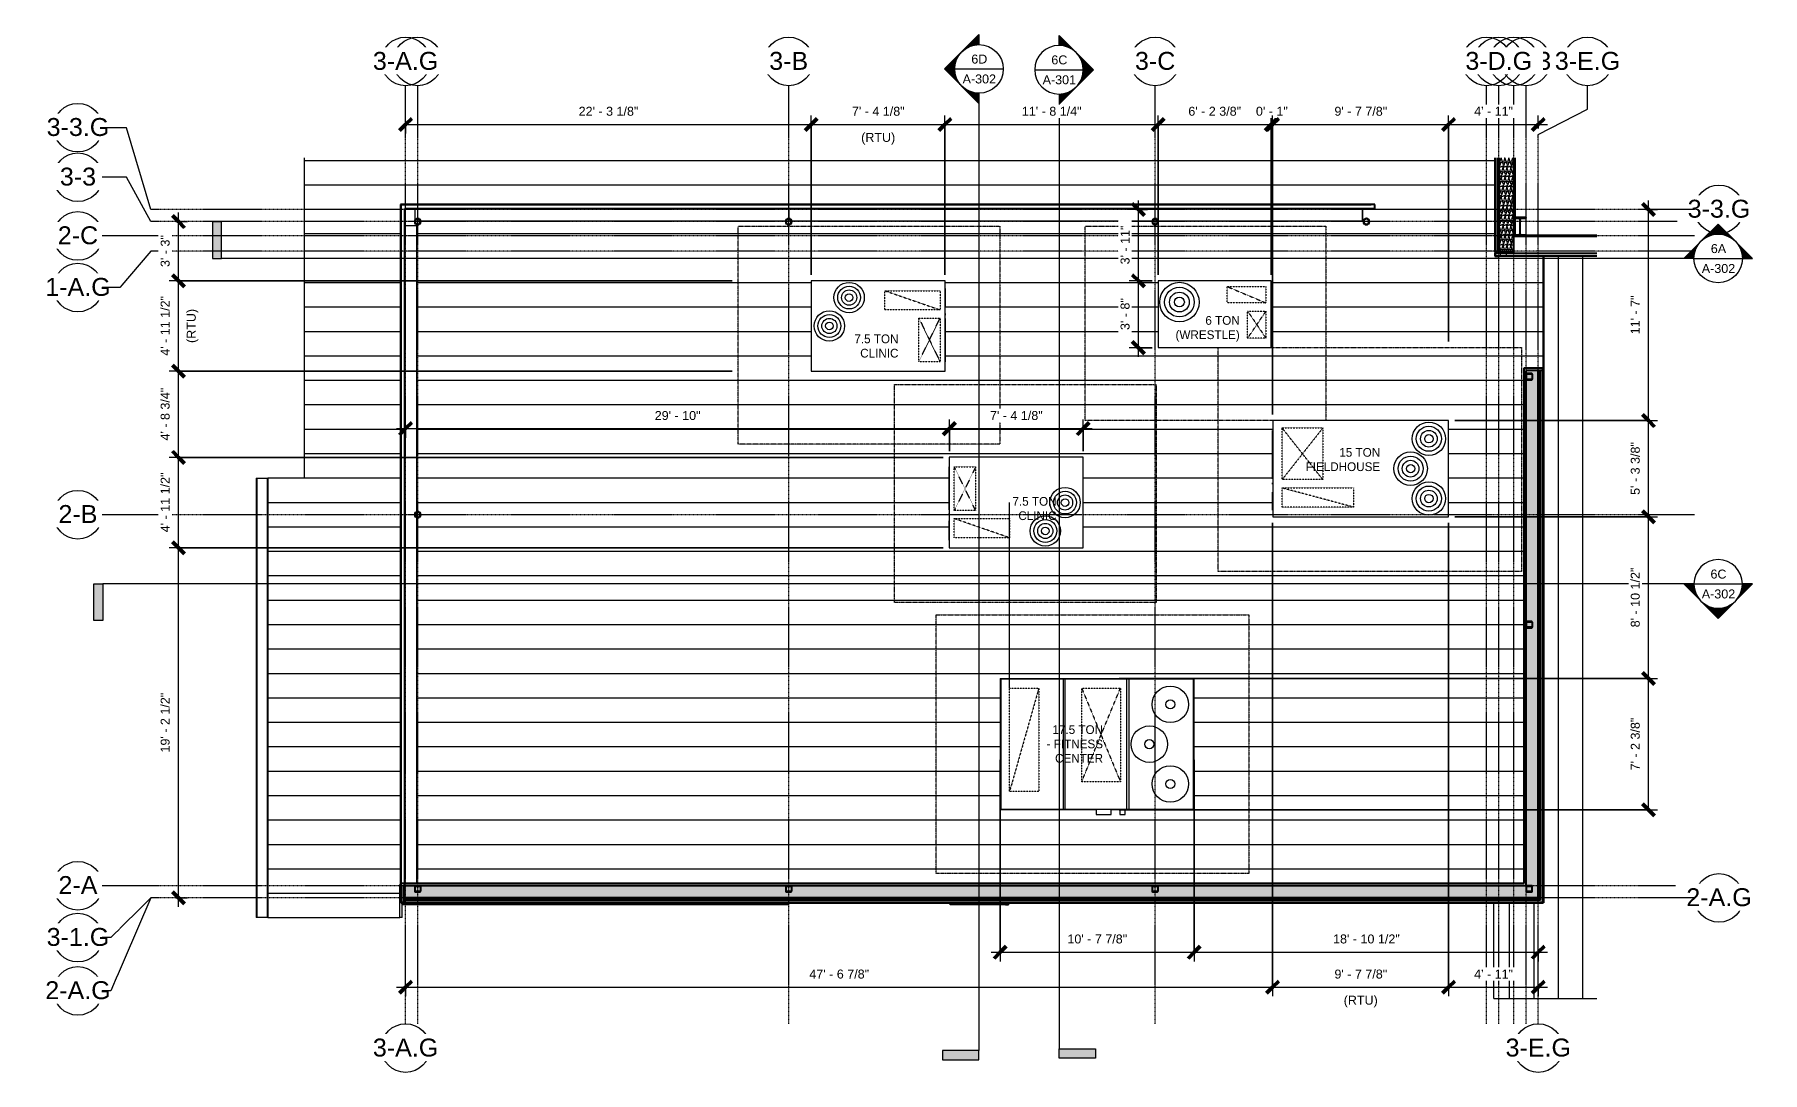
# Model space of a CAD drawing. Header units: inches. Extents: x 21290 to 29220, y -23522 to -20467.
# Drawn here: x 28082 to 29220, y -22910 to -22227 of the extents above; entities that cross this region are included whole.
import ezdxf

# ---------------------------------------------------------------- set-up
doc = ezdxf.new("R2010")
doc.units = ezdxf.units.IN
doc.header["$MEASUREMENT"] = 0
for name, pattern in [('Dash', [0.25, 0.125, -0.125]), ('Grid Line 1_2_', [0.875, 0.5, -0.125, 0.125, -0.125]), ('Hidden', [0.28125, 0.1875, -0.09375])]:
    doc.linetypes.add(name, pattern=pattern)
for name, color, linetype, lineweight in [('A-ANNO-DIMS', 211, 'Continuous', 9), ('A-ANNO-DIMS-64', 211, 'Continuous', 9), ('A-DETL', 90, 'Continuous', 9), ('A-GLAZ-CWMG', 51, 'Continuous', 9), ('A-ROOF', 132, 'Continuous', 9), ('A-ROOF-OTLN', 132, 'Continuous', 9), ('A-ROOF-PATT', 132, 'Continuous', 9), ('A-WALL', 113, 'Continuous', 9), ('A-WALL-PATT', 111, 'Continuous', 25), ('G-ANNO-SYMB', 111, 'Continuous', 9), ('I-WALL', 2, 'Continuous', 9), ('M-EQPM', 50, 'Continuous', 9), ('M-EQPM-HDLN', 50, 'Dash', 9), ('M-EQPM-IDEN', 50, 'Continuous', 9), ('S-BEAM', 12, 'Continuous', 9), ('S-COLS', 52, 'Continuous', 9), ('S-GRID', 1, 'Continuous', 9), ('S-GRID-IDEN', 1, 'Continuous', 9)]:
    doc.layers.add(name, color=color, linetype=linetype, lineweight=lineweight)
doc.styles.add('Arial_2', font='arial.ttf', dxfattribs={"height": 11.802395})
doc.styles.add('Arial_3', font='arial.ttf', dxfattribs={"height": 5.901198})
doc.styles.add('Century Gothic_1', font='GOTHIC.TTF', dxfattribs={"height": 5.748447})
doc.dimstyles.new('OD_Dimension', dxfattribs={"dimscale": 12, "dimtxt": 6, "dimasz": 0.666667, "dimexe": 0.5, "dimexo": 0.333333, "dimgap": 0.333333, "dimtad": 1, "dimdec": 3, "dimrnd": 0.125, "dimzin": 1, "dimdsep": 46, "dimlunit": 4, "dimtxsty": 'Arial_3', "dimblk1": 'OBLIQUE', "dimblk2": 'OBLIQUE', "dimsah": 1, "dimcen": 0.09, "dimdle": 0.5, "dimazin": 0, "dimtfac": 1, "dimtdec": 4, "dimtix": 1, "dimtmove": 0, "dimatfit": 3, "dimfxl": 1, "dimtvp": 1, "dimtfill": 1, "dimfrac": 2, "dimtolj": 1, "dimtzin": 0, "dimarcsym": 2})
pattern_1 = [(45, (6265.011, 0), (-6.3356768, 6.3356768), []), (45, (6265.011, 9.6), (-6.3356768, 6.3356768), [])]
pattern_2 = [(161.57, (6265.331, 0.32), (-2.560496185, -0.000537386), [0, -18.214, 2.022, 0]), (18.43, (6264.691, 0.32), (-2.560496185, 0.000537386), [0, -18.214, 2.022, 0]), (108.43, (6265.331, 0.32), (1.27922091, -6.400876726), [6.07, -14.166]), (71.57, (6264.691, 0.32), (1.27922091, 6.400876726), [6.07, -14.166])]
pattern_3 = [(0, (6265.011, 0), (0, 8), []), (90, (6265.011, 0), (-8, 5e-16), [])]
pattern_4 = [(0, (6265.011, 0), (10.24, 2.56), [0.845, -6.835, 0.845, -6.835, -40.96]), (0, (6265.011, 0), (10.24, 2.56), [-15.36, 0.845, -14.515, 0.845, -6.835, -17.92]), (0, (6265.011, 0), (10.24, 2.56), [-38.4, 0.845, -4.275, 0.845, -11.955]), (120, (6268.851, 1.28), (-7.33702503, 7.58810013), [0.845, -6.835, 0.845, -6.835, -40.96]), (120, (6268.851, 1.28), (-7.33702503, 7.58810013), [-15.36, 0.845, -14.515, 0.845, -6.835, -17.92]), (120, (6268.851, 1.28), (-7.33702503, 7.58810013), [-38.4, 0.845, -4.275, 0.845, -11.955]), (240, (6270.131, 6.4), (-2.90297497, -10.14810013), [0.845, -6.835, 0.845, -6.835, -40.96]), (240, (6270.131, 6.4), (-2.90297497, -10.14810013), [-15.36, 0.845, -14.515, 0.845, -6.835, -17.92]), (240, (6270.131, 6.4), (-2.90297497, -10.14810013), [-38.4, 0.845, -4.275, 0.845, -11.955])]

msp = doc.modelspace()

# ---------------------------------------------------------------- texts
at = {"layer": 'G-ANNO-SYMB', "char_height": 5.9012, "attachment_point": 2, "line_spacing_factor": 0.938532, "style": 'Arial_3'}
for s, insert, width in [('6D', (28704.3896, -22240.1447), 12.528), ('6C', (28757.07, -22240.6923), 12.528), ('A-302', (28704.3896, -22253.2355), 26.208), ('A-301', (28757.07, -22253.7831), 26.208), ('6A', (29191.0492, -22364.9109), 12.024), ('A-302', (29191.0492, -22378.0017), 26.208), ('6C', (29191.0492, -22579.1842), 12.528), ('A-302', (29191.0492, -22592.275), 26.208)]:
    msp.add_mtext(s, dxfattribs=dict(at, insert=insert, width=width))
at = {"layer": 'M-EQPM-IDEN', "char_height": 5.74845, "attachment_point": 3, "line_spacing_factor": 0.984117, "style": 'Century Gothic_1'}
for s, insert, width in [('6 TON\\P(WRESTLE)', (28875.8533, -22412.2704), 44.424), ('15 TON\\PFIELDHOUSE', (28968.3237, -22499.1401), 53.784)]:
    msp.add_mtext(s, dxfattribs=dict(at, insert=insert, width=width))

# ---------------------------------------------------------------- blocks, each defined once
blk = doc.blocks.new('Rectangular Mullion - Profile_Polycarbonate_Lower-1125103-Roof Low - Callout 7')
at = {"layer": 'A-GLAZ-CWMG', "color": 43, "lineweight": 18}
for p, q in [((22782.5, -22370.7), (22786.4, -22370.7)), ((22782.5, -22372.7), (22782.5, -22372.6)), ((22782.5, -22372.8), (22782.5, -22372.7)), ((22782.5, -22372.7), (22786.4, -22372.7)), ((22782.5, -22372.8), (22786.4, -22372.8))]:
    blk.add_line(p, q, dxfattribs=at)
at = {"layer": 'A-GLAZ-CWMG', "color": 90, "lineweight": 18}
for p, q in [((22782.5, -22372.6), (22782.5, -22371)), ((22782.5, -22371), (22786.4, -22371))]:
    blk.add_line(p, q, dxfattribs=at)
blk = doc.blocks.new('Rectangular Mullion - Profile_Polycarbonate_Upper and left-1189832-Roof Low - Callout 7')
at = {"layer": 'A-GLAZ-CWMG', "color": 250, "lineweight": 30}
for p, q in [((-3.622, 1.141125), (0, 1.141125)), ((-3.622, 0.787125), (-3.622, 1.141125)), ((-3.372, 0.787125), (-3.622, 0.787125)), ((-0.0625, 1.078625), (-3.5595, 1.078625)), ((-3.5595, 1.078625), (-3.5595, 0.849625)), ((-3.5595, 0.849625), (-3.372, 0.849625)), ((-3.372, 0.849625), (-3.372, 0.787125)), ((-0.0625, -0.922375), (-0.0625, 1.078625)), ((0, 1.141125), (0, -0.984875)), ((-2.834, -0.984875), (-2.834, -0.859875)), ((-2.834, -0.859875), (-2.7715, -0.859875)), ((0, -0.984875), (-2.834, -0.984875)), ((-2.7715, -0.859875), (-2.7715, -0.922375)), ((-2.7715, -0.922375), (-0.0625, -0.922375))]:
    blk.add_line(p, q, dxfattribs=at)
blk = doc.blocks.new('Girt_C - 8_D-1405602-Roof Low - Callout 7')
at = {"layer": 'S-BEAM', "color": 43, "lineweight": 18}
for p, q in [((22691.6, -22349.4), (22691.6, -22341.7)), ((22691.6, -22341.7), (22691.7, -22341.7)), ((22691.6, -22341.7), (22691.6, -22349.4)), ((22691.8, -22342.2), (22691.6, -22342.2)), ((22691.8, -22342.1), (22691.7, -22341.6)), ((22691.7, -22341.7), (22691.8, -22342.2)), ((22691.8, -22342.2), (22691.8, -22342.1)), ((22314, -22349.6), (22315.6, -22349.6)), ((22315.8, -22349.6), (22553.3, -22349.6)), ((22553.5, -22349.6), (22556.8, -22349.6)), ((22557, -22349.6), (22691.6, -22349.6)), ((22691.8, -22348.9), (22691.6, -22348.9)), ((22691.7, -22349.4), (22691.6, -22349.4)), ((22691.6, -22349.6), (22691.7, -22349.6)), ((22691.8, -22348.9), (22691.7, -22349.4)), ((22691.7, -22349.6), (22691.8, -22349)), ((22691.8, -22349), (22691.8, -22348.9))]:
    blk.add_line(p, q, dxfattribs=at)
for centre, major_axis, start_param, end_param in [((22691.6, -22341.7), (0, 0.188), 0, 1.570796), ((22691.6, -22341.7), (0, 0.0782), 0.053099, 1.570796), ((22691.6, -22349.4), (0, 0.0782), 1.570796, 3.104544), ((22691.6, -22349.4), (0, 0.188), 1.570796, 3.141593)]:
    blk.add_ellipse(centre, major_axis=major_axis, ratio=0.041631, start_param=start_param, end_param=end_param, dxfattribs=at)
blk = doc.blocks.new('Carrier_48TC_Standard_Efficiency_Gas_Heat_Electric_Cooling_Packaged_Rooftop_Unit_3_to_15_nominal_tons - 15 ton 48TC__16-873539-Roof Low - Callout 7')
at = {"layer": 'M-EQPM', "color": 43, "linetype": 'Hidden', "lineweight": 18}
for p, q in [((-105.9, -79.7), (-105.9, 67.7)), ((-105.9, 67.7), (93.9, 67.7)), ((93.9, 67.7), (93.9, -79.7)), ((93.9, -79.7), (-105.9, -79.7))]:
    blk.add_line(p, q, dxfattribs=at)
at = {"layer": 'M-EQPM', "color": 43, "lineweight": 18}
for p, q in [((57.9, 31.7), (-57.9, 31.7)), ((-57.9, 31.7), (-57.9, -31.7)), ((57.9, -31.7), (57.9, 31.7)), ((58.1, 27.3), (57.9, 27.3)), ((58.1, 27.3), (58.1, 15.4)), ((57.9, 15.4), (58.1, 15.4)), ((58.1, 10.3), (57.9, 10.3)), ((57.9, 9.3), (58.1, 9.3)), ((58.1, 6.7), (57.9, 6.7)), ((58.1, 10.3), (58.1, 10.3)), ((58.1, 10.3), (58.1, 9.3)), ((58.1, 9.3), (58.1, 9.3)), ((58.1, 6.7), (58.1, -25.1)), ((-57.9, -31.7), (57.9, -31.7)), ((57.9, -25.1), (58.1, -25.1))]:
    blk.add_line(p, q, dxfattribs=at)
for centre, radius in [((-44.9, 19.7), 11), ((-44.9, 19.7), 8.25), ((-44.9, 19.7), 5.5), ((-44.9, 19.7), 2.75), ((-32.9, 0), 11), ((-32.9, 0), 8.25), ((-32.9, 0), 5.5), ((-32.9, 0), 2.75), ((-44.9, -19.7), 11), ((-44.9, -19.7), 8.25), ((-44.9, -19.7), 5.5), ((-44.9, -19.7), 2.75)]:
    blk.add_circle(centre, radius, dxfattribs=at)
at = {"layer": 'M-EQPM-HDLN', "color": 43, "lineweight": 18}
for p, q in [((4.8, 25.3), (51.7, 12.7)), ((4.8, 12.7), (4.8, 25.3)), ((4.8, 25.3), (51.7, 25.3)), ((51.7, 25.3), (51.7, 12.7)), ((51.7, 12.7), (4.8, 12.7)), ((24.9, -26.8), (51.7, 7.2)), ((24.9, 7.2), (51.7, -26.8)), ((24.9, -26.8), (24.9, 7.2)), ((24.9, 7.2), (51.7, 7.2)), ((51.7, 7.2), (51.7, -26.8)), ((51.7, -26.8), (24.9, -26.8))]:
    blk.add_line(p, q, dxfattribs=at)
blk = doc.blocks.new('Carrier_48TC_Standard_Efficiency_Gas_Heat_Electric_Cooling_Packaged_Rooftop_Unit_3_to_15_nominal_tons - 7_5 ton 48TC__08-873531-Roof Low - Callout 7')
at = {"layer": 'M-EQPM', "color": 43, "linetype": 'Hidden', "lineweight": 18}
for p, q in [((-92.1, -77.8), (-92.1, 65.7)), ((-92.1, 65.7), (80.1, 65.7)), ((80.1, 65.7), (80.1, -77.8)), ((80.1, -77.8), (-92.1, -77.8))]:
    blk.add_line(p, q, dxfattribs=at)
at = {"layer": 'M-EQPM', "color": 43, "lineweight": 18}
for p, q in [((44.1, 29.7), (-44.1, 29.7)), ((-44.1, 29.7), (-44.1, -29.8)), ((44.1, -29.8), (44.1, 29.7)), ((44.2, 24.7), (44.1, 24.7)), ((44.2, 24.7), (44.2, 12.1)), ((44.1, 12.1), (44.2, 12.1)), ((44.2, 8.1), (44.1, 8.1)), ((44.1, 7.1), (44.2, 7.1)), ((44.2, 4.9), (44.1, 4.9)), ((44.2, 8.1), (44.2, 8.1)), ((44.2, 8.1), (44.2, 7.1)), ((44.2, 7.1), (44.2, 7.1)), ((44.2, 4.9), (44.2, -23.5)), ((-44.1, -29.8), (44.1, -29.8)), ((44.1, -23.5), (44.2, -23.5))]:
    blk.add_line(p, q, dxfattribs=at)
for centre, radius in [((-19.1, 18.7), 10), ((-19.1, 18.7), 7.5), ((-19.1, 18.7), 5), ((-19.1, 18.7), 2.5), ((-32.1, 0), 10), ((-32.1, 0), 7.5), ((-32.1, 0), 5), ((-32.1, 0), 2.5)]:
    blk.add_circle(centre, radius, dxfattribs=at)
at = {"layer": 'M-EQPM-HDLN', "color": 43, "lineweight": 18}
for p, q in [((4.4, 23.2), (40.8, 10.6)), ((4.4, 10.6), (4.4, 23.2)), ((4.4, 23.2), (40.8, 23.2)), ((40.8, 23.2), (40.8, 10.6)), ((40.8, 10.6), (4.4, 10.6)), ((26.8, -23.5), (40.8, 5.2)), ((26.8, 5.2), (40.8, -23.5)), ((26.8, -23.5), (26.8, 5.2)), ((26.8, 5.2), (40.8, 5.2)), ((40.8, 5.2), (40.8, -23.5)), ((40.8, -23.5), (26.8, -23.5))]:
    blk.add_line(p, q, dxfattribs=at)
blk = doc.blocks.new('Carrier_48TC_Standard_Efficiency_Gas_Heat_Electric_Cooling_Packaged_Rooftop_Unit_3_to_15_nominal_tons - 6 ton 48TC__07-1350223-Roof Low - Callout 7')
at = {"layer": 'M-EQPM', "color": 43, "linetype": 'Hidden', "lineweight": 18}
for p, q in [((-85.2, -70), (-85.2, 58)), ((-85.2, 58), (73.2, 58)), ((73.2, 58), (73.2, -70)), ((38.2, -70), (-85.2, -70))]:
    blk.add_line(p, q, dxfattribs=at)
at = {"layer": 'M-EQPM', "color": 43, "lineweight": 18}
for p, q in [((37.2, 22), (-37.2, 22)), ((-37.2, 22), (-37.2, -22)), ((37.2, -22), (37.2, 22)), ((37.3, 19.7), (37.2, 19.7)), ((37.3, 19.7), (37.3, 9.2)), ((37.2, 9.2), (37.3, 9.2)), ((37.3, 5.3), (37.2, 5.3)), ((37.2, 4.2), (37.3, 4.2)), ((37.3, 1.4), (37.2, 1.4)), ((37.3, 5.3), (37.3, 5.3)), ((37.3, 5.3), (37.3, 4.2)), ((37.3, 4.2), (37.3, 4.2)), ((37.3, 1.4), (37.3, -15.4)), ((-37.2, -22), (37.2, -22)), ((37.2, -15.4), (37.3, -15.4))]:
    blk.add_line(p, q, dxfattribs=at)
for radius in [13, 9.75, 6.5, 3.25]:
    blk.add_circle((-23.2, 8), radius, dxfattribs=at)
at = {"layer": 'M-EQPM-HDLN', "color": 43, "lineweight": 18}
for p, q in [((8.2, 18.2), (33.8, 7.4)), ((8.2, 7.4), (8.2, 18.2)), ((8.2, 18.2), (33.8, 18.2)), ((33.8, 18.2), (33.8, 7.4)), ((33.8, 7.4), (8.2, 7.4)), ((21.7, -15.8), (33.8, 2)), ((21.7, 2), (33.8, -15.8)), ((21.7, -15.8), (21.7, 2)), ((21.7, 2), (33.8, 2)), ((33.8, 2), (33.8, -15.8)), ((33.8, -15.8), (21.7, -15.8))]:
    blk.add_line(p, q, dxfattribs=at)
blk = doc.blocks.new('Rectangular Mullion - Exterior 2_ x 4_5_-1135297-Roof Low - Callout 7')
at = {"layer": 'A-GLAZ-CWMG', "color": 43, "lineweight": 18}
for p, q in [((22313.8, -22799.9), (22277.7, -22799.9)), ((22313.8, -22798.6), (22313.8, -22799.9))]:
    blk.add_line(p, q, dxfattribs=at)
blk = doc.blocks.new('Rectangular Mullion - Exterior 2_ x 4_5_-769201-Roof Low - Callout 7')
at = {"layer": 'A-GLAZ-CWMG', "color": 43, "lineweight": 18}
blk.add_line((22277.7, -22799.9), (22241.5, -22799.9), dxfattribs=at)
blk = doc.blocks.new('Girt_C - 8_D-1405603-Roof Low - Callout 7')
at = {"layer": 'S-BEAM', "color": 43, "lineweight": 18}
for p, q in [((22061.1, -22352.6), (22061.3, -22352.6)), ((22061.3, -22352.6), (22069, -22352.6)), ((22069, -22352.6), (22069.1, -22352.6)), ((22069.1, -22541.1), (22069.1, -22352.6)), ((22069.1, -22544.7), (22069.1, -22541.4)), ((22069.1, -22785.8), (22069.1, -22545))]:
    blk.add_line(p, q, dxfattribs=at)
blk = doc.blocks.new('Girt_C - 8_D-1405609-Roof Low - Callout 7')
at = {"layer": 'S-BEAM', "color": 43, "lineweight": 18}
for p, q in [((22067.9, -22341.7), (22067.9, -22341.6)), ((22067.9, -22349.2), (22067.9, -22341.7)), ((22314, -22341.6), (22314, -22341.7)), ((22314, -22341.7), (22314, -22348.1)), ((22068, -22349.6), (22071.3, -22349.6)), ((22071.6, -22349.6), (22312, -22349.6)), ((22312.2, -22349.6), (22314, -22349.6)), ((22314, -22348.3), (22314, -22349.4)), ((22314, -22349.4), (22314, -22349.6))]:
    blk.add_line(p, q, dxfattribs=at)
blk = doc.blocks.new('Girt_Z - 10_D-1732176-Roof Low - Callout 7')
at = {"layer": 'S-BEAM', "color": 43, "lineweight": 18}
for p, q in [((22845.9, -22360.1), (22791.4, -22360.1)), ((22845.9, -22360.2), (22791.4, -22360.2)), ((22845.9, -22359.6), (22799.4, -22359.6))]:
    blk.add_line(p, q, dxfattribs=at)
blk = doc.blocks.new('Rectangular Mullion - Exterior 2_ x 4_5_-1146371-Roof Low - Callout 7')
at = {"layer": 'A-GLAZ-CWMG', "color": 43, "lineweight": 18}
blk.add_line((22060.6, -22799.9), (22059.4, -22799.9), dxfattribs=at)
blk = doc.blocks.new('Rectangular Mullion - Exterior 2_ x 4_5_-1142360-Roof Low - Callout 7')
at = {"layer": 'A-GLAZ-CWMG', "color": 43, "lineweight": 18}
for p, q in [((-2, 0.2), (-2, 1.5)), ((-2, 1.5), (0, 1.5)), ((0, 1.5), (0, 0.2))]:
    blk.add_line(p, q, dxfattribs=at)
blk = doc.blocks.new('Rectangular Mullion - Exterior 2_ x 4_5_-1060761-Roof Low - Callout 7')
at = {"layer": 'A-GLAZ-CWMG', "color": 43, "lineweight": 18}
for p, q in [((22458.5, -22799.9), (22421.3, -22799.9)), ((22458.5, -22798.6), (22458.5, -22799.9))]:
    blk.add_line(p, q, dxfattribs=at)
blk = doc.blocks.new('Rectangular Mullion - Exterior 2_ x 4_5_-1140454-Roof Low - Callout 7')
at = {"layer": 'A-GLAZ-CWMG', "color": 43, "lineweight": 18}
for p, q in [((22420.3, -22799.9), (22420.3, -22798.6)), ((22421.3, -22799.9), (22420.3, -22799.9))]:
    blk.add_line(p, q, dxfattribs=at)
blk = doc.blocks.new('HSS-Hollow Structural Section - HSS1-1_2X1-1_2X1_8 - Obsolete-1396620-Roof Low - Callout 7')
at = {"layer": 'S-BEAM', "color": 43, "lineweight": 18}
for p, q in [((22058.1, -22808.3), (22057.9, -22808.3)), ((22059.1, -22808.3), (22058.1, -22808.3)), ((22059.4, -22808.3), (22059.1, -22808.3)), ((22059.4, -22808.3), (22059.4, -22798.6)), ((22059.4, -22808.3), (22059.4, -22808.3))]:
    blk.add_line(p, q, dxfattribs=at)
blk = doc.blocks.new('AHU-Rooftop-Carrier 48TC 15-28 ton - TC017-1749339-Roof Low - Callout 7')
at = {"layer": 'M-EQPM', "color": 43, "linetype": 'Hidden', "lineweight": 18}
for p, q in [((-105.9, -85.2), (-105.9, 85.2)), ((-105.9, 85.2), (99.9, 85.2)), ((99.9, 85.2), (99.9, -85.2)), ((99.9, -85.2), (-105.9, -85.2))]:
    blk.add_line(p, q, dxfattribs=at)
at = {"layer": 'M-EQPM', "color": 43, "lineweight": 18}
for p, q in [((-63.9, 43.2), (63.9, 43.2)), ((-63.9, 43.2), (-63.9, -43.2)), ((-63.5, 42.5), (-63.5, -42.5)), ((-63.5, 42.5), (-63.5, -42.5)), ((63.2, 42.7), (-63.2, 42.7)), ((63.2, 42.7), (-63.2, 42.7)), ((-22.3, 42.7), (-22.3, -42.7)), ((-21.3, 42.7), (-21.3, -42.7)), ((19.4, 42.7), (19.4, -42.7)), ((20.9, 42.7), (20.9, -42.7)), ((63.5, -42.5), (63.5, 42.5)), ((63.5, -42.5), (63.5, 42.5)), ((63.9, -43.2), (63.9, 43.2)), ((-0.7, -43.2), (-63.9, -43.2)), ((-63.2, -42.7), (63.2, -42.7)), ((-63.2, -42.7), (63.2, -42.7)), ((-0.7, -42.7), (-0.7, -46.3)), ((9.3, -46.3), (9.3, -42.7)), ((14.9, -43.2), (9.3, -43.2)), ((14.9, -42.7), (14.9, -46.3)), ((18.4, -46.3), (18.4, -42.7)), ((63.9, -43.2), (18.4, -43.2)), ((-0.7, -46.3), (9.3, -46.3)), ((14.9, -46.3), (18.4, -46.3))]:
    blk.add_line(p, q, dxfattribs=at)
for centre, radius in [((48.1, 26.2), 12), ((48.1, 26.2), 3), ((34.4, 0), 12), ((34.4, 0), 3), ((48.1, -26.2), 12), ((48.1, -26.2), 3)]:
    blk.add_circle(centre, radius, dxfattribs=at)
for centre, start, end in [((-63.2, 42.5), 90, 180), ((-63.2, 42.5), 90, 180), ((63.2, 42.5), 0, 90), ((63.2, 42.5), 0, 90), ((-63.2, -42.5), 180, 270), ((-63.2, -42.5), 180, 270), ((63.2, -42.5), 270, 0), ((63.2, -42.5), 270, 0)]:
    blk.add_arc(centre, 0.25, start, end, dxfattribs=at)
at = {"layer": 'M-EQPM-HDLN', "color": 43, "lineweight": 18}
for p, q in [((-38.4, 36.9), (-57.7, -31.2)), ((-57.7, -31.2), (-57.7, 36.9)), ((-57.7, 36.9), (-38.4, 36.9)), ((-38.4, 36.9), (-38.4, -31.2)), ((-10.2, 36.9), (15.3, -24.7)), ((-10.2, -24.7), (15.3, 36.9)), ((-10.2, -24.7), (-10.2, 36.9)), ((-10.2, 36.9), (15.3, 36.9)), ((15.3, 36.9), (15.3, -24.7)), ((-38.4, -31.2), (-57.7, -31.2)), ((15.3, -24.7), (-10.2, -24.7))]:
    blk.add_line(p, q, dxfattribs=at)
blk = doc.blocks.new('Grid - Grid Head - Circle-14747-Roof Low - Callout 7')
at = {"layer": 'S-GRID-IDEN'}
blk.add_circle((0, 0), 0.25, dxfattribs=at)
blk = doc.blocks.new('Section - 3_32_ x 3_8_-18514-Roof Low - Callout 7')
at = {"layer": 'G-ANNO-SYMB'}
blk.add_hatch(color=256, dxfattribs=at).paths.add_polyline_path([(0, 0.375), (0, 0), (-0.09375, 0), (-0.09375, 0.375)], flags=0)
for p, q in [((0, 0.375), (-0.09375, 0.375)), ((-0.09375, 0.375), (-0.09375, 0)), ((0, 0), (0, 0.375)), ((-0.09375, 0), (0, 0))]:
    blk.add_line(p, q, dxfattribs=at)
blk = doc.blocks.new('Section - Section Head - Filled-1526-Roof Low - Callout 7')
at = {"layer": 'G-ANNO-SYMB'}
h = blk.add_hatch(color=256, dxfattribs=at)
edge = h.paths.add_edge_path(flags=0)
edge.add_line((-0.427, 0.177), (-0.25, 0.354))
edge.add_line((-0.25, 0.354), (-0.25, 0.25))
edge.add_arc((-0.25, 0), 0.25, 90, 135)
h = blk.add_hatch(color=256, dxfattribs=at)
edge = h.paths.add_edge_path(flags=0)
edge.add_arc((-0.25, 0), 0.25, 45, 90)
edge.add_line((-0.25, 0.25), (-0.25, 0.354))
edge.add_line((-0.25, 0.354), (-0.073, 0.177))
h = blk.add_hatch(color=256, dxfattribs=at)
edge = h.paths.add_edge_path(flags=0)
edge.add_arc((-0.25, 0), 0.25, 137.9216, 180)
edge.add_line((-0.5, 0), (-0.604, 0))
edge.add_line((-0.604, 0), (-0.436, 0.168))
h = blk.add_hatch(color=256, dxfattribs=at)
edge = h.paths.add_edge_path(flags=0)
edge.add_line((-0.064, 0.168), (0.104, 0))
edge.add_line((0.104, 0), (0, 0))
edge.add_arc((-0.25, 0), 0.25, 0, 42.0784)
for p, q in [((-0.25, 0.354), (-0.604, 0)), ((-0.25, 0.354), (-0.427, 0.177)), ((-0.25, 0.354), (0.104, 0)), ((-0.25, 0.25), (-0.25, 0.354)), ((-0.073, 0.177), (-0.25, 0.354)), ((-0.25, 0.354), (-0.25, 0.25)), ((-0.436, 0.168), (-0.604, 0)), ((-0.604, 0), (-0.5, 0)), ((0.104, 0), (-0.064, 0.168)), ((0, 0), (0.104, 0)), ((-0.5, 0), (-0.604, 0)), ((0, 0), (0.104, 0))]:
    blk.add_line(p, q, dxfattribs=at)
for start, end in [(360, 180), (90, 135), (45, 90), (137.9216, 180), (180, 360), (0, 42.0784)]:
    blk.add_arc((-0.25, 0), 0.25, start, end, dxfattribs=at)
blk = doc.blocks.new('DIMBLOCK23-Roof Low - Callout 7')
at = {"layer": 'A-ANNO-DIMS-64', "lineweight": 50}
for p, q in [((28326.7, -22286.2), (28330.7, -22282.2)), ((28593.7, -22286.2), (28597.7, -22282.2)), ((28326.7, -22286.2), (28322.7, -22290.2)), ((28593.7, -22286.2), (28589.7, -22290.2))]:
    blk.add_line(p, q, dxfattribs=at)
at = {"layer": 'A-ANNO-DIMS-64'}
for p, q in [((28326.7, -22284.5), (28326.7, -22292.2)), ((28326.7, -22286.2), (28326.7, -22284.5)), ((28593.7, -22385.1), (28593.7, -22280.2)), ((28326.7, -22286.2), (28593.7, -22286.2)), ((28593.7, -22286.2), (28593.7, -22385.1))]:
    blk.add_line(p, q, dxfattribs=at)
at = {"layer": 'A-ANNO-DIMS-64', "color": 0, "insert": (28440.6, -22274.5), "char_height": 5.901, "width": 46.966, "attachment_point": 1, "line_spacing_factor": 0.938532, "style": 'Arial_3', "bg_fill": 3, "box_fill_scale": 1.25, "bg_fill_color": 0, "bg_fill_transparency": 0}
blk.add_mtext('22\' - 3 1/8"', dxfattribs=at)
blk = doc.blocks.new('_Oblique')
at = {"color": 0, "linetype": 'ByBlock', "lineweight": -2}
blk.add_line((-0.5, -0.5), (0.5, 0.5), dxfattribs=at)
blk = doc.blocks.new('DIMBLOCK24-Roof Low - Callout 7')
at = {"layer": 'A-ANNO-DIMS-64'}
for p, q in [((28593.7, -22385.1), (28593.7, -22280.2)), ((28681.8, -22385.1), (28681.8, -22280.2)), ((28593.7, -22286.2), (28681.8, -22286.2)), ((28593.7, -22286.2), (28593.7, -22385.1)), ((28681.8, -22286.2), (28681.8, -22385.1))]:
    blk.add_line(p, q, dxfattribs=at)
at = {"layer": 'A-ANNO-DIMS-64', "lineweight": 50}
for p, q in [((28593.7, -22286.2), (28597.7, -22282.2)), ((28681.8, -22286.2), (28685.8, -22282.2)), ((28593.7, -22286.2), (28589.7, -22290.2)), ((28681.8, -22286.2), (28677.8, -22290.2))]:
    blk.add_line(p, q, dxfattribs=at)
at = {"layer": 'A-ANNO-DIMS-64', "color": 0, "attachment_point": 1, "line_spacing_factor": 0.938532, "style": 'Arial_3', "bg_fill": 3, "box_fill_scale": 1.25, "bg_fill_color": 0, "bg_fill_transparency": 0}
for s, insert, char_height, width in [('7\' - 4 1/8"', (28620.5, -22274.5), 5.901, 41.538), ('(RTU)', (28626.6, -22291.7), 5.9, 26.806)]:
    blk.add_mtext(s, dxfattribs=dict(at, insert=insert, char_height=char_height, width=width))
blk = doc.blocks.new('DIMBLOCK25-Roof Low - Callout 7')
at = {"layer": 'A-ANNO-DIMS-64'}
for p, q in [((28681.8, -22385.1), (28681.8, -22280.2)), ((28822.2, -22385.1), (28822.2, -22280.2)), ((28681.8, -22286.2), (28822.2, -22286.2)), ((28681.8, -22286.2), (28681.8, -22385.1)), ((28822.2, -22286.2), (28822.2, -22385.1))]:
    blk.add_line(p, q, dxfattribs=at)
at = {"layer": 'A-ANNO-DIMS-64', "lineweight": 50}
for p, q in [((28681.8, -22286.2), (28685.8, -22282.2)), ((28822.2, -22286.2), (28826.2, -22282.2)), ((28681.8, -22286.2), (28677.8, -22290.2)), ((28822.2, -22286.2), (28818.2, -22290.2))]:
    blk.add_line(p, q, dxfattribs=at)
at = {"layer": 'A-ANNO-DIMS-64', "color": 0, "insert": (28732.4, -22274.5), "char_height": 5.901, "width": 46.966, "attachment_point": 1, "line_spacing_factor": 0.938532, "style": 'Arial_3', "bg_fill": 3, "box_fill_scale": 1.25, "bg_fill_color": 0, "bg_fill_transparency": 0}
blk.add_mtext('11\' - 8 1/4"', dxfattribs=at)
blk = doc.blocks.new('DIMBLOCK26-Roof Low - Callout 7')
at = {"layer": 'A-ANNO-DIMS-64'}
for p, q in [((28822.2, -22385.1), (28822.2, -22280.2)), ((28896.5, -22385.1), (28896.5, -22280.2)), ((28822.2, -22286.2), (28896.5, -22286.2)), ((28822.2, -22286.2), (28822.2, -22385.1)), ((28896.5, -22286.2), (28896.5, -22385.1))]:
    blk.add_line(p, q, dxfattribs=at)
at = {"layer": 'A-ANNO-DIMS-64', "lineweight": 50}
for p, q in [((28822.2, -22286.2), (28826.2, -22282.2)), ((28896.5, -22286.2), (28900.5, -22282.2)), ((28822.2, -22286.2), (28818.2, -22290.2)), ((28896.5, -22286.2), (28892.5, -22290.2))]:
    blk.add_line(p, q, dxfattribs=at)
at = {"layer": 'A-ANNO-DIMS-64', "color": 0, "insert": (28842, -22274.5), "char_height": 5.901, "width": 41.538, "attachment_point": 1, "line_spacing_factor": 0.938532, "style": 'Arial_3', "bg_fill": 3, "box_fill_scale": 1.25, "bg_fill_color": 0, "bg_fill_transparency": 0}
blk.add_mtext('6\' - 2 3/8"', dxfattribs=at)
blk = doc.blocks.new('DIMBLOCK27-Roof Low - Callout 7')
at = {"layer": 'A-ANNO-DIMS-64'}
for p, q in [((28896.5, -22385.1), (28896.5, -22280.2)), ((28897.5, -22477.1), (28897.5, -22280.2)), ((28896.5, -22286.2), (28897.5, -22286.2)), ((28896.5, -22286.2), (28896.5, -22385.1)), ((28897.5, -22286.2), (28897.5, -22477.1))]:
    blk.add_line(p, q, dxfattribs=at)
at = {"layer": 'A-ANNO-DIMS-64', "lineweight": 50}
for p, q in [((28896.5, -22286.2), (28900.5, -22282.2)), ((28897.5, -22286.2), (28901.5, -22282.2)), ((28896.5, -22286.2), (28892.5, -22290.2)), ((28897.5, -22286.2), (28893.5, -22290.2))]:
    blk.add_line(p, q, dxfattribs=at)
at = {"layer": 'A-ANNO-DIMS-64', "color": 0, "insert": (28886.5, -22274.5), "char_height": 5.9, "width": 25.145, "attachment_point": 1, "line_spacing_factor": 0.938532, "style": 'Arial_3', "bg_fill": 3, "box_fill_scale": 1.25, "bg_fill_color": 0, "bg_fill_transparency": 0}
blk.add_mtext('0\' - 1"', dxfattribs=at)
blk = doc.blocks.new('DIMBLOCK28-Roof Low - Callout 7')
at = {"layer": 'A-ANNO-DIMS-64'}
for p, q in [((28897.5, -22477.1), (28897.5, -22280.2)), ((29013.4, -22429.1), (29013.4, -22280.2)), ((28897.5, -22286.2), (29013.4, -22286.2)), ((28897.5, -22286.2), (28897.5, -22477.1)), ((29013.4, -22286.2), (29013.4, -22429.1))]:
    blk.add_line(p, q, dxfattribs=at)
at = {"layer": 'A-ANNO-DIMS-64', "lineweight": 50}
for p, q in [((28897.5, -22286.2), (28901.5, -22282.2)), ((29013.4, -22286.2), (29017.4, -22282.2)), ((28897.5, -22286.2), (28893.5, -22290.2)), ((29013.4, -22286.2), (29009.4, -22290.2))]:
    blk.add_line(p, q, dxfattribs=at)
at = {"layer": 'A-ANNO-DIMS-64', "color": 0, "insert": (28938.2, -22274.5), "char_height": 5.901, "width": 41.538, "attachment_point": 1, "line_spacing_factor": 0.938532, "style": 'Arial_3', "bg_fill": 3, "box_fill_scale": 1.25, "bg_fill_color": 0, "bg_fill_transparency": 0}
blk.add_mtext('9\' - 7 7/8"', dxfattribs=at)
blk = doc.blocks.new('DIMBLOCK29-Roof Low - Callout 7')
at = {"layer": 'A-ANNO-DIMS-64'}
for p, q in [((29013.4, -22429.1), (29013.4, -22280.2)), ((29072.4, -22288.7), (29072.4, -22280.2)), ((29013.4, -22286.2), (29078.4, -22286.2)), ((29013.4, -22286.2), (29013.4, -22429.1)), ((29072.4, -22286.2), (29072.4, -22288.7))]:
    blk.add_line(p, q, dxfattribs=at)
at = {"layer": 'A-ANNO-DIMS-64', "lineweight": 50}
for p, q in [((29013.4, -22286.2), (29017.4, -22282.2)), ((29072.4, -22286.2), (29076.4, -22282.2)), ((29013.4, -22286.2), (29009.4, -22290.2)), ((29072.4, -22286.2), (29068.4, -22290.2))]:
    blk.add_line(p, q, dxfattribs=at)
at = {"layer": 'A-ANNO-DIMS-64', "color": 0, "insert": (29030.2, -22274.5), "char_height": 5.9, "width": 30.572, "attachment_point": 1, "line_spacing_factor": 0.938532, "style": 'Arial_3', "bg_fill": 3, "box_fill_scale": 1.25, "bg_fill_color": 0, "bg_fill_transparency": 0}
blk.add_mtext('4\' - 11"', dxfattribs=at)
blk = doc.blocks.new('DIMBLOCK30-Roof Low - Callout 7')
at = {"layer": 'A-ANNO-DIMS-64'}
for p, q in [((28680.7, -22564.8), (28171.1, -22564.8)), ((28177.1, -22801.3), (28177.1, -22564.8)), ((28177.1, -22564.8), (28680.7, -22564.8)), ((28175.4, -22795.3), (28183.1, -22795.3)), ((28177.1, -22795.3), (28175.4, -22795.3))]:
    blk.add_line(p, q, dxfattribs=at)
at = {"layer": 'A-ANNO-DIMS-64', "lineweight": 50}
for p, q in [((28177.1, -22564.8), (28173.1, -22560.8)), ((28177.1, -22564.8), (28181.1, -22568.8)), ((28177.1, -22795.3), (28173.1, -22791.3)), ((28177.1, -22795.3), (28181.1, -22799.3))]:
    blk.add_line(p, q, dxfattribs=at)
at = {"layer": 'A-ANNO-DIMS-64', "color": 0, "insert": (28165.4, -22699.6), "char_height": 5.901, "width": 46.966, "attachment_point": 1, "rotation": 90, "line_spacing_factor": 0.938532, "style": 'Arial_3', "bg_fill": 3, "box_fill_scale": 1.25, "bg_fill_color": 0, "bg_fill_transparency": 0}
blk.add_mtext('19\' - 2 1/2"', dxfattribs=at)
blk = doc.blocks.new('DIMBLOCK31-Roof Low - Callout 7')
at = {"layer": 'A-ANNO-DIMS-64', "lineweight": 50}
for p, q in [((28177.1, -22505.3), (28173.1, -22501.3)), ((28177.1, -22505.3), (28181.1, -22509.3)), ((28177.1, -22564.8), (28173.1, -22560.8)), ((28177.1, -22564.8), (28181.1, -22568.8))]:
    blk.add_line(p, q, dxfattribs=at)
at = {"layer": 'A-ANNO-DIMS-64'}
for p, q in [((28680.7, -22505.3), (28171.1, -22505.3)), ((28177.1, -22564.8), (28177.1, -22505.3)), ((28177.1, -22505.3), (28680.7, -22505.3)), ((28680.7, -22564.8), (28171.1, -22564.8)), ((28177.1, -22564.8), (28680.7, -22564.8))]:
    blk.add_line(p, q, dxfattribs=at)
at = {"layer": 'A-ANNO-DIMS-64', "color": 0, "insert": (28165.4, -22554.6), "char_height": 5.901, "width": 46.966, "attachment_point": 1, "rotation": 90, "line_spacing_factor": 0.938532, "style": 'Arial_3', "bg_fill": 3, "box_fill_scale": 1.25, "bg_fill_color": 0, "bg_fill_transparency": 0}
blk.add_mtext('4\' - 11 1/2"', dxfattribs=at)
blk = doc.blocks.new('DIMBLOCK32-Roof Low - Callout 7')
at = {"layer": 'A-ANNO-DIMS-64', "lineweight": 50}
for p, q in [((28177.1, -22448.6), (28173.1, -22444.6)), ((28177.1, -22448.6), (28181.1, -22452.6)), ((28177.1, -22505.3), (28173.1, -22501.3)), ((28177.1, -22505.3), (28181.1, -22509.3))]:
    blk.add_line(p, q, dxfattribs=at)
at = {"layer": 'A-ANNO-DIMS-64'}
for p, q in [((28541.7, -22448.6), (28171.1, -22448.6)), ((28177.1, -22505.3), (28177.1, -22448.6)), ((28177.1, -22448.6), (28541.7, -22448.6)), ((28680.7, -22505.3), (28171.1, -22505.3)), ((28177.1, -22505.3), (28680.7, -22505.3))]:
    blk.add_line(p, q, dxfattribs=at)
at = {"layer": 'A-ANNO-DIMS-64', "color": 0, "insert": (28165.4, -22494.2), "char_height": 5.901, "width": 41.538, "attachment_point": 1, "rotation": 90, "line_spacing_factor": 0.938532, "style": 'Arial_3', "bg_fill": 3, "box_fill_scale": 1.25, "bg_fill_color": 0, "bg_fill_transparency": 0}
blk.add_mtext('4\' - 8 3/4"', dxfattribs=at)
blk = doc.blocks.new('DIMBLOCK33-Roof Low - Callout 7')
at = {"layer": 'A-ANNO-DIMS-64', "lineweight": 50}
for p, q in [((28177.1, -22389.1), (28173.1, -22385.1)), ((28177.1, -22389.1), (28181.1, -22393.1)), ((28177.1, -22448.6), (28173.1, -22444.6)), ((28177.1, -22448.6), (28181.1, -22452.6))]:
    blk.add_line(p, q, dxfattribs=at)
at = {"layer": 'A-ANNO-DIMS-64'}
for p, q in [((28541.7, -22389.1), (28171.1, -22389.1)), ((28177.1, -22448.6), (28177.1, -22389.1)), ((28177.1, -22389.1), (28541.7, -22389.1)), ((28541.7, -22448.6), (28171.1, -22448.6)), ((28177.1, -22448.6), (28541.7, -22448.6))]:
    blk.add_line(p, q, dxfattribs=at)
at = {"layer": 'A-ANNO-DIMS-64', "color": 0, "attachment_point": 1, "rotation": 90, "line_spacing_factor": 0.938532, "style": 'Arial_3', "bg_fill": 3, "box_fill_scale": 1.25, "bg_fill_color": 0, "bg_fill_transparency": 0}
for s, insert, char_height, width in [('4\' - 11 1/2"', (28165.4, -22438.4), 5.901, 46.966), ('(RTU)', (28182.6, -22430), 5.9, 26.806)]:
    blk.add_mtext(s, dxfattribs=dict(at, insert=insert, char_height=char_height, width=width))
blk = doc.blocks.new('DIMBLOCK34-Roof Low - Callout 7')
at = {"layer": 'A-ANNO-DIMS-64', "lineweight": 50}
for p, q in [((28177.1, -22350.1), (28173.1, -22346.1)), ((28177.1, -22350.1), (28181.1, -22354.1)), ((28177.1, -22389.1), (28173.1, -22385.1)), ((28177.1, -22389.1), (28181.1, -22393.1))]:
    blk.add_line(p, q, dxfattribs=at)
at = {"layer": 'A-ANNO-DIMS-64'}
for p, q in [((28175.4, -22350.1), (28183.1, -22350.1)), ((28177.1, -22350.1), (28175.4, -22350.1)), ((28177.1, -22389.1), (28177.1, -22344.1)), ((28541.7, -22389.1), (28171.1, -22389.1)), ((28177.1, -22389.1), (28541.7, -22389.1))]:
    blk.add_line(p, q, dxfattribs=at)
at = {"layer": 'A-ANNO-DIMS-64', "color": 0, "insert": (28165.4, -22380), "char_height": 5.9, "width": 25.145, "attachment_point": 1, "rotation": 90, "line_spacing_factor": 0.938532, "style": 'Arial_3', "bg_fill": 3, "box_fill_scale": 1.25, "bg_fill_color": 0, "bg_fill_transparency": 0}
blk.add_mtext('3\' - 3"', dxfattribs=at)
blk = doc.blocks.new('DIMBLOCK35-Roof Low - Callout 7')
at = {"layer": 'A-ANNO-DIMS-64', "lineweight": 50}
for p, q in [((29145, -22650.9), (29141, -22646.9)), ((29145, -22650.9), (29149, -22654.9)), ((29145, -22737.3), (29141, -22733.3)), ((29145, -22737.3), (29149, -22741.3))]:
    blk.add_line(p, q, dxfattribs=at)
at = {"layer": 'A-ANNO-DIMS-64'}
for p, q in [((28796.4, -22650.9), (29151, -22650.9)), ((29145, -22650.9), (28796.4, -22650.9)), ((29145, -22737.3), (29145, -22650.9)), ((28796.4, -22737.3), (29151, -22737.3)), ((29145, -22737.3), (28796.4, -22737.3))]:
    blk.add_line(p, q, dxfattribs=at)
at = {"layer": 'A-ANNO-DIMS-64', "color": 0, "insert": (29133.3, -22711.4), "char_height": 5.901, "width": 41.538, "attachment_point": 1, "rotation": 90, "line_spacing_factor": 0.938532, "style": 'Arial_3', "bg_fill": 3, "box_fill_scale": 1.25, "bg_fill_color": 0, "bg_fill_transparency": 0}
blk.add_mtext('7\' - 2 3/8"', dxfattribs=at)
blk = doc.blocks.new('DIMBLOCK36-Roof Low - Callout 7')
at = {"layer": 'A-ANNO-DIMS-64'}
for p, q in [((29017.4, -22544.4), (29151, -22544.4)), ((29145, -22544.4), (29017.4, -22544.4)), ((29145, -22650.9), (29145, -22544.4)), ((28796.4, -22650.9), (29151, -22650.9)), ((29145, -22650.9), (28796.4, -22650.9))]:
    blk.add_line(p, q, dxfattribs=at)
at = {"layer": 'A-ANNO-DIMS-64', "lineweight": 50}
for p, q in [((29145, -22544.4), (29141, -22540.4)), ((29145, -22544.4), (29149, -22548.4)), ((29145, -22650.9), (29141, -22646.9)), ((29145, -22650.9), (29149, -22654.9))]:
    blk.add_line(p, q, dxfattribs=at)
at = {"layer": 'A-ANNO-DIMS-64', "color": 0, "insert": (29133.3, -22617.2), "char_height": 5.901, "width": 46.966, "attachment_point": 1, "rotation": 90, "line_spacing_factor": 0.938532, "style": 'Arial_3', "bg_fill": 3, "box_fill_scale": 1.25, "bg_fill_color": 0, "bg_fill_transparency": 0}
blk.add_mtext('8\' - 10 1/2"', dxfattribs=at)
blk = doc.blocks.new('DIMBLOCK37-Roof Low - Callout 7')
at = {"layer": 'A-ANNO-DIMS-64', "lineweight": 50}
for p, q in [((29145, -22481.1), (29141, -22477.1)), ((29145, -22481.1), (29149, -22485.1)), ((29145, -22544.4), (29141, -22540.4)), ((29145, -22544.4), (29149, -22548.4))]:
    blk.add_line(p, q, dxfattribs=at)
at = {"layer": 'A-ANNO-DIMS-64'}
for p, q in [((29017.4, -22481.1), (29151, -22481.1)), ((29145, -22481.1), (29017.4, -22481.1)), ((29145, -22544.4), (29145, -22481.1)), ((29017.4, -22544.4), (29151, -22544.4)), ((29145, -22544.4), (29017.4, -22544.4))]:
    blk.add_line(p, q, dxfattribs=at)
at = {"layer": 'A-ANNO-DIMS-64', "color": 0, "insert": (29133.3, -22530), "char_height": 5.901, "width": 41.538, "attachment_point": 1, "rotation": 90, "line_spacing_factor": 0.938532, "style": 'Arial_3', "bg_fill": 3, "box_fill_scale": 1.25, "bg_fill_color": 0, "bg_fill_transparency": 0}
blk.add_mtext('5\' - 3 3/8"', dxfattribs=at)
blk = doc.blocks.new('DIMBLOCK38-Roof Low - Callout 7')
at = {"layer": 'A-ANNO-DIMS-64', "lineweight": 50}
for p, q in [((29145, -22342.1), (29141, -22338.1)), ((29145, -22342.1), (29149, -22346.1)), ((29145, -22481.1), (29141, -22477.1)), ((29145, -22481.1), (29149, -22485.1))]:
    blk.add_line(p, q, dxfattribs=at)
at = {"layer": 'A-ANNO-DIMS-64'}
for p, q in [((29143.3, -22342.1), (29151, -22342.1)), ((29145, -22342.1), (29143.3, -22342.1)), ((29145, -22481.1), (29145, -22336.1)), ((29017.4, -22481.1), (29151, -22481.1)), ((29145, -22481.1), (29017.4, -22481.1))]:
    blk.add_line(p, q, dxfattribs=at)
at = {"layer": 'A-ANNO-DIMS-64', "color": 0, "insert": (29133.3, -22424.3), "char_height": 5.9, "width": 30.572, "attachment_point": 1, "rotation": 90, "line_spacing_factor": 0.938532, "style": 'Arial_3', "bg_fill": 3, "box_fill_scale": 1.25, "bg_fill_color": 0, "bg_fill_transparency": 0}
blk.add_mtext('11\' - 7"', dxfattribs=at)
blk = doc.blocks.new('DIMBLOCK39-Roof Low - Callout 7')
at = {"layer": 'A-ANNO-DIMS-64'}
for p, q in [((28897.5, -22548.4), (28897.5, -22860.1)), ((28897.5, -22854.1), (28897.5, -22548.4)), ((28320.7, -22854.1), (28897.5, -22854.1)), ((28326.7, -22852.5), (28326.7, -22860.1)), ((28326.7, -22854.1), (28326.7, -22852.5))]:
    blk.add_line(p, q, dxfattribs=at)
at = {"layer": 'A-ANNO-DIMS-64', "lineweight": 50}
for p, q in [((28326.7, -22854.1), (28322.7, -22858.1)), ((28326.7, -22854.1), (28330.7, -22850.1)), ((28897.5, -22854.1), (28893.5, -22858.1)), ((28897.5, -22854.1), (28901.5, -22850.1))]:
    blk.add_line(p, q, dxfattribs=at)
at = {"layer": 'A-ANNO-DIMS-64', "color": 0, "insert": (28592.5, -22842.5), "char_height": 5.901, "width": 46.966, "attachment_point": 1, "line_spacing_factor": 0.938532, "style": 'Arial_3', "bg_fill": 3, "box_fill_scale": 1.25, "bg_fill_color": 0, "bg_fill_transparency": 0}
blk.add_mtext('47\' - 6 7/8"', dxfattribs=at)
blk = doc.blocks.new('DIMBLOCK40-Roof Low - Callout 7')
at = {"layer": 'A-ANNO-DIMS-64'}
for p, q in [((28897.5, -22548.4), (28897.5, -22860.1)), ((28897.5, -22854.1), (28897.5, -22548.4)), ((29013.4, -22548.4), (29013.4, -22860.1)), ((29013.4, -22854.1), (29013.4, -22548.4)), ((28897.5, -22854.1), (29013.4, -22854.1))]:
    blk.add_line(p, q, dxfattribs=at)
at = {"layer": 'A-ANNO-DIMS-64', "lineweight": 50}
for p, q in [((28897.5, -22854.1), (28893.5, -22858.1)), ((28897.5, -22854.1), (28901.5, -22850.1)), ((29013.4, -22854.1), (29009.4, -22858.1)), ((29013.4, -22854.1), (29017.4, -22850.1))]:
    blk.add_line(p, q, dxfattribs=at)
at = {"layer": 'A-ANNO-DIMS-64', "color": 0, "attachment_point": 1, "line_spacing_factor": 0.938532, "style": 'Arial_3', "bg_fill": 3, "box_fill_scale": 1.25, "bg_fill_color": 0, "bg_fill_transparency": 0}
for s, insert, char_height, width in [('9\' - 7 7/8"', (28938.2, -22842.5), 5.901, 41.538), ('(RTU)', (28944.3, -22859.7), 5.9, 26.806)]:
    blk.add_mtext(s, dxfattribs=dict(at, insert=insert, char_height=char_height, width=width))
blk = doc.blocks.new('DIMBLOCK41-Roof Low - Callout 7')
at = {"layer": 'A-ANNO-DIMS-64'}
for p, q in [((29013.4, -22548.4), (29013.4, -22860.1)), ((29013.4, -22854.1), (29013.4, -22548.4)), ((29013.4, -22854.1), (29078.4, -22854.1)), ((29072.4, -22852.5), (29072.4, -22860.1)), ((29072.4, -22854.1), (29072.4, -22852.5))]:
    blk.add_line(p, q, dxfattribs=at)
at = {"layer": 'A-ANNO-DIMS-64', "lineweight": 50}
for p, q in [((29013.4, -22854.1), (29009.4, -22858.1)), ((29013.4, -22854.1), (29017.4, -22850.1)), ((29072.4, -22854.1), (29068.4, -22858.1)), ((29072.4, -22854.1), (29076.4, -22850.1))]:
    blk.add_line(p, q, dxfattribs=at)
at = {"layer": 'A-ANNO-DIMS-64', "color": 0, "insert": (29030.2, -22842.5), "char_height": 5.9, "width": 30.572, "attachment_point": 1, "line_spacing_factor": 0.938532, "style": 'Arial_3', "bg_fill": 3, "box_fill_scale": 1.25, "bg_fill_color": 0, "bg_fill_transparency": 0}
blk.add_mtext('4\' - 11"', dxfattribs=at)
blk = doc.blocks.new('DIMBLOCK42-Roof Low - Callout 7')
at = {"layer": 'A-ANNO-DIMS-64'}
for p, q in [((28718.1, -22704.4), (28718.1, -22837.1)), ((28718.1, -22831.1), (28718.1, -22704.4)), ((28845.9, -22704.4), (28845.9, -22837.1)), ((28845.9, -22831.1), (28845.9, -22704.4)), ((28712.1, -22831.1), (28845.9, -22831.1))]:
    blk.add_line(p, q, dxfattribs=at)
at = {"layer": 'A-ANNO-DIMS-64', "lineweight": 50}
for p, q in [((28718.1, -22831.1), (28714.1, -22835.1)), ((28718.1, -22831.1), (28722.1, -22827.1)), ((28845.9, -22831.1), (28841.9, -22835.1)), ((28845.9, -22831.1), (28849.9, -22827.1))]:
    blk.add_line(p, q, dxfattribs=at)
at = {"layer": 'A-ANNO-DIMS-64', "color": 0, "insert": (28762.4, -22819.4), "char_height": 5.901, "width": 46.966, "attachment_point": 1, "line_spacing_factor": 0.938532, "style": 'Arial_3', "bg_fill": 3, "box_fill_scale": 1.25, "bg_fill_color": 0, "bg_fill_transparency": 0}
blk.add_mtext('10\' - 7 7/8"', dxfattribs=at)
blk = doc.blocks.new('DIMBLOCK43-Roof Low - Callout 7')
at = {"layer": 'A-ANNO-DIMS-64'}
for p, q in [((28845.9, -22704.4), (28845.9, -22837.1)), ((28845.9, -22831.1), (28845.9, -22704.4)), ((28845.9, -22831.1), (29078.4, -22831.1)), ((29072.4, -22829.4), (29072.4, -22837.1)), ((29072.4, -22831.1), (29072.4, -22829.4))]:
    blk.add_line(p, q, dxfattribs=at)
at = {"layer": 'A-ANNO-DIMS-64', "lineweight": 50}
for p, q in [((28845.9, -22831.1), (28841.9, -22835.1)), ((28845.9, -22831.1), (28849.9, -22827.1)), ((29072.4, -22831.1), (29068.4, -22835.1)), ((29072.4, -22831.1), (29076.4, -22827.1))]:
    blk.add_line(p, q, dxfattribs=at)
at = {"layer": 'A-ANNO-DIMS-64', "color": 0, "insert": (28937.3, -22819.4), "char_height": 5.901, "width": 52.394, "attachment_point": 1, "line_spacing_factor": 0.938532, "style": 'Arial_3', "bg_fill": 3, "box_fill_scale": 1.25, "bg_fill_color": 0, "bg_fill_transparency": 0}
blk.add_mtext('18\' - 10 1/2"', dxfattribs=at)
blk = doc.blocks.new('DIMBLOCK44-Roof Low - Callout 7')
at = {"layer": 'A-ANNO-DIMS-64'}
for p, q in [((28320.7, -22486.4), (28684.7, -22486.4)), ((28326.7, -22484.8), (28326.7, -22492.4)), ((28326.7, -22486.4), (28326.7, -22484.8)), ((28684.7, -22501.3), (28684.7, -22480.4)), ((28684.7, -22486.4), (28684.7, -22501.3))]:
    blk.add_line(p, q, dxfattribs=at)
at = {"layer": 'A-ANNO-DIMS-64', "lineweight": 50}
for p, q in [((28326.7, -22486.4), (28322.7, -22490.4)), ((28326.7, -22486.4), (28330.7, -22482.4)), ((28684.7, -22486.4), (28680.7, -22490.4)), ((28684.7, -22486.4), (28688.7, -22482.4))]:
    blk.add_line(p, q, dxfattribs=at)
at = {"layer": 'A-ANNO-DIMS-64', "color": 0, "insert": (28490.7, -22474.8), "char_height": 5.9, "width": 36, "attachment_point": 1, "line_spacing_factor": 0.938532, "style": 'Arial_3', "bg_fill": 3, "box_fill_scale": 1.25, "bg_fill_color": 0, "bg_fill_transparency": 0}
blk.add_mtext('29\' - 10"', dxfattribs=at)
blk = doc.blocks.new('DIMBLOCK45-Roof Low - Callout 7')
at = {"layer": 'A-ANNO-DIMS-64', "lineweight": 50}
for p, q in [((28684.7, -22486.4), (28680.7, -22490.4)), ((28684.7, -22486.4), (28688.7, -22482.4)), ((28772.8, -22486.4), (28768.8, -22490.4)), ((28772.8, -22486.4), (28776.8, -22482.4))]:
    blk.add_line(p, q, dxfattribs=at)
at = {"layer": 'A-ANNO-DIMS-64'}
for p, q in [((28684.7, -22501.3), (28684.7, -22480.4)), ((28684.7, -22486.4), (28778.8, -22486.4)), ((28684.7, -22486.4), (28684.7, -22501.3)), ((28772.8, -22501.3), (28772.8, -22480.4)), ((28772.8, -22486.4), (28772.8, -22501.3))]:
    blk.add_line(p, q, dxfattribs=at)
at = {"layer": 'A-ANNO-DIMS-64', "color": 0, "insert": (28711.4, -22474.8), "char_height": 5.901, "width": 41.538, "attachment_point": 1, "line_spacing_factor": 0.938532, "style": 'Arial_3', "bg_fill": 3, "box_fill_scale": 1.25, "bg_fill_color": 0, "bg_fill_transparency": 0}
blk.add_mtext('7\' - 4 1/8"', dxfattribs=at)
blk = doc.blocks.new('DIMBLOCK46-Roof Low - Callout 7')
at = {"layer": 'A-ANNO-DIMS-64', "lineweight": 50}
for p, q in [((28809.1, -22389.1), (28805.1, -22385.1)), ((28809.1, -22389.1), (28813.1, -22393.1)), ((28809.1, -22433.1), (28805.1, -22429.1)), ((28809.1, -22433.1), (28813.1, -22437.1))]:
    blk.add_line(p, q, dxfattribs=at)
at = {"layer": 'A-ANNO-DIMS-64'}
for p, q in [((28818.2, -22389.1), (28803.1, -22389.1)), ((28809.1, -22439.1), (28809.1, -22389.1)), ((28809.1, -22389.1), (28818.2, -22389.1)), ((28818.2, -22433.1), (28803.1, -22433.1)), ((28809.1, -22433.1), (28818.2, -22433.1))]:
    blk.add_line(p, q, dxfattribs=at)
at = {"layer": 'A-ANNO-DIMS-64', "color": 0, "insert": (28797.4, -22421.5), "char_height": 5.9, "width": 25.145, "attachment_point": 1, "rotation": 90, "line_spacing_factor": 0.938532, "style": 'Arial_3', "bg_fill": 3, "box_fill_scale": 1.25, "bg_fill_color": 0, "bg_fill_transparency": 0}
blk.add_mtext('3\' - 8"', dxfattribs=at)
blk = doc.blocks.new('DIMBLOCK47-Roof Low - Callout 7')
at = {"layer": 'A-ANNO-DIMS-64', "lineweight": 50}
for p, q in [((28809.1, -22342.1), (28805.1, -22338.1)), ((28809.1, -22342.1), (28813.1, -22346.1)), ((28809.1, -22389.1), (28805.1, -22385.1)), ((28809.1, -22389.1), (28813.1, -22393.1))]:
    blk.add_line(p, q, dxfattribs=at)
at = {"layer": 'A-ANNO-DIMS-64'}
for p, q in [((28807.4, -22342.1), (28815.1, -22342.1)), ((28809.1, -22342.1), (28807.4, -22342.1)), ((28809.1, -22389.1), (28809.1, -22336.1)), ((28818.2, -22389.1), (28803.1, -22389.1)), ((28809.1, -22389.1), (28818.2, -22389.1))]:
    blk.add_line(p, q, dxfattribs=at)
at = {"layer": 'A-ANNO-DIMS-64', "color": 0, "insert": (28797.4, -22378.3), "char_height": 5.9, "width": 30.572, "attachment_point": 1, "rotation": 90, "line_spacing_factor": 0.938532, "style": 'Arial_3', "bg_fill": 3, "box_fill_scale": 1.25, "bg_fill_color": 0, "bg_fill_transparency": 0}
blk.add_mtext('3\' - 11"', dxfattribs=at)

# ---------------------------------------------------------------- hatches: boundary and pattern name
at = {"layer": 'A-ROOF-PATT'}
h = msp.add_hatch(dxfattribs=at)
h.set_pattern_fill('FP_28', color=8, style=0, pattern_type=2)
h.set_pattern_definition([(0, (6302.684, -180.953), (0, 16.082), [])])
h.paths.add_polyline_path([(28235.9013, -22808.3028), (28322.9013, -22808.3028), (28322.9013, -22786.5528), (28323.3388, -22786.5528), (28323.3388, -22338.7403), (28964.7763, -22338.7403), (28964.7763, -22341.5528), (28956.7562, -22341.5779), (28956.7733, -22342.1987), (28956.6155, -22342.1987), (28956.6155, -22348.908), (28956.7732, -22348.908), (28956.7545, -22349.5528), (28822.0372, -22349.5528), (28822.1513, -22350.0528), (28821.9295, -22350.9503), (28821.3983, -22351.6165), (28820.5964, -22352.0027), (28819.7063, -22352.0027), (28818.897, -22351.6073), (28818.3494, -22350.9206), (28818.1513, -22350.0528), (28818.2654, -22349.5528), (28580.7872, -22349.553), (28580.9013, -22350.0528), (28580.6795, -22350.9503), (28580.1483, -22351.6165), (28579.3464, -22352.0027), (28578.4563, -22352.0027), (28577.647, -22351.6073), (28577.0994, -22350.9206), (28576.9013, -22350.0528), (28577.0154, -22349.5528), (28336.5822, -22349.5528), (28336.6963, -22350.0528), (28336.4745, -22350.9503), (28335.9433, -22351.6165), (28335.1414, -22352.0027), (28334.2513, -22352.0027), (28333.442, -22351.6073), (28332.8944, -22350.9206), (28332.6963, -22350.0528), (28332.9013, -22349.1553), (28332.9013, -22341.5528), (28326.1513, -22341.5779), (28326.1764, -22352.5528), (28334.1513, -22352.5528), (28334.1513, -22541.1294), (28334.2063, -22541.103), (28335.0964, -22541.103), (28335.9056, -22541.4983), (28336.4533, -22542.185), (28336.6513, -22543.0528), (28336.4295, -22543.9503), (28335.8983, -22544.6165), (28335.0964, -22545.0027), (28334.1513, -22545.0218), (28334.1513, -22785.8028), (29062.9013, -22785.8028), (29062.9013, -22446.6778), (29075.6513, -22446.6778), (29075.6513, -22372.8038), (29047.5223, -22372.8038), (29047.5223, -22371.0318), (29047.2723, -22371.0315), (29047.2723, -22370.9693), (29047.4598, -22370.9693), (29047.4598, -22370.7403), (29043.9628, -22370.742), (29043.9628, -22372.7413), (29046.6718, -22372.7413), (29046.6718, -22372.6788), (29046.7343, -22372.6788), (29046.7343, -22372.8038), (29043.9003, -22372.8038), (29043.9003, -22370.6778), (29051.4003, -22370.6778), (29051.4003, -22370.5528), (29044.9628, -22370.5528), (29044.9628, -22370.3028), (29043.9003, -22370.3028), (29043.9003, -22308.0945), (28259.9013, -22308.0945), (28259.9013, -22519.0528), (28235.9013, -22519.0528), (28235.9013, -22802.5885)], flags=0)
h.paths.add_polyline_path([(28796.9015, -22740.4591), (28796.9015, -22737.3028), (28791.3156, -22737.3028), (28791.3156, -22740.4591), (28781.3156, -22740.4591), (28781.3156, -22737.3028), (28718.0578, -22737.3028), (28718.0578, -22650.9278), (28845.9328, -22650.9278), (28845.9328, -22737.3028), (28800.4015, -22737.3028), (28800.4015, -22740.4591)], flags=0)
h.paths.add_polyline_path([(28708.5901, -22564.8028), (28684.6828, -22564.8028), (28684.6828, -22559.8028), (28684.5578, -22559.8028), (28684.5578, -22547.1778), (28684.6828, -22547.1778), (28684.6828, -22543.1834), (28684.5578, -22543.1834), (28684.5578, -22542.1722), (28684.6828, -22542.1722), (28684.6828, -22539.9278), (28684.5578, -22539.9278), (28684.5578, -22511.5528), (28684.6828, -22511.5528), (28684.6828, -22505.3028), (28772.8078, -22505.3028), (28772.8078, -22564.8028), (28724.3078, -22564.8028)], flags=0)
h.paths.add_polyline_path([(28334.6513, -22544.8478), (28335.5488, -22544.6073), (28336.2138, -22543.9206), (28336.4463, -22543.0528), (28336.2058, -22542.1553), (28335.5147, -22541.4891), (28334.6513, -22541.2578), (28334.1513, -22541.3918), (28334.1513, -22544.7138), (28334.2063, -22544.7286)], flags=0)
h.paths.add_polyline_path([(28969.9091, -22544.4278), (28897.5263, -22544.4278), (28897.5263, -22540.0528), (28897.4013, -22540.0528), (28897.4013, -22528.1778), (28897.5263, -22528.1778), (28897.5263, -22523.0584), (28897.4013, -22523.0584), (28897.4013, -22522.0472), (28897.5263, -22522.0472), (28897.5263, -22519.4278), (28897.4013, -22519.4278), (28897.4013, -22487.6778), (28897.5263, -22487.6778), (28897.5263, -22481.0528), (29013.4013, -22481.0528), (29013.4013, -22544.4278), (28969.9965, -22544.4278)], flags=0)
h.paths.add_polyline_path([(28620.0941, -22448.5528), (28593.7138, -22448.5528), (28593.7138, -22389.0528), (28681.8388, -22389.0528), (28681.8388, -22394.0528), (28681.9638, -22394.0528), (28681.9638, -22406.6778), (28681.8388, -22406.6778), (28681.8388, -22410.6722), (28681.9638, -22410.6722), (28681.9638, -22411.6834), (28681.8388, -22411.6834), (28681.8388, -22413.9278), (28681.9638, -22413.9278), (28681.9638, -22442.3028), (28681.8388, -22442.3028), (28681.8388, -22448.5528), (28622.3831, -22448.5528)], flags=0)
h.paths.add_polyline_path([(28823.5327, -22433.0528), (28822.1513, -22433.0528), (28822.1513, -22389.0528), (28896.5263, -22389.0528), (28896.5263, -22391.3028), (28896.6513, -22391.3028), (28896.6513, -22401.8028), (28896.5263, -22401.8028), (28896.5263, -22405.7972), (28896.6513, -22405.7972), (28896.6513, -22406.8084), (28896.5263, -22406.8084), (28896.5263, -22409.6778), (28896.6513, -22409.6778), (28896.6513, -22426.4278), (28896.5263, -22426.4278), (28896.5263, -22433.0528), (28844.1714, -22433.0528)], flags=0)
h.paths.add_polyline_path([(28958.8313, -22352.0027), (28958.022, -22351.6073), (28957.4744, -22350.9206), (28957.2763, -22350.0528), (28957.4981, -22349.1553), (28958.0293, -22348.4891), (28958.8313, -22348.103), (28959.7214, -22348.103), (28960.5306, -22348.4983), (28961.0783, -22349.185), (28961.2763, -22350.0528), (28961.0545, -22350.9503), (28960.5233, -22351.6165), (28959.7214, -22352.0027), (28959.2763, -22352.0027)], flags=0)
h.paths.add_polyline_path([(28578.9013, -22351.8478), (28579.7988, -22351.6073), (28580.4638, -22350.9206), (28580.6963, -22350.0528), (28580.5623, -22349.5528), (28577.2403, -22349.5528), (28577.1063, -22350.0528), (28577.3468, -22350.9503), (28578.0038, -22351.6073), (28578.4563, -22351.7286)], flags=0)
h.paths.add_polyline_path([(28959.2763, -22351.8478), (28960.1738, -22351.6073), (28960.8388, -22350.9206), (28961.0713, -22350.0528), (28960.8308, -22349.1553), (28960.1738, -22348.4983), (28959.2763, -22348.2578), (28958.3788, -22348.4983), (28957.7138, -22349.185), (28957.4813, -22350.0528), (28957.7218, -22350.9503), (28958.413, -22351.6165), (28958.8313, -22351.7286)], flags=0)
h.paths.add_polyline_path([(28334.6963, -22351.8478), (28335.5938, -22351.6073), (28336.2588, -22350.9206), (28336.4913, -22350.0528), (28336.3573, -22349.5528), (28333.0353, -22349.5528), (28332.9013, -22350.0528), (28333.1418, -22350.9503), (28333.7988, -22351.6073), (28334.2513, -22351.7286)], flags=0)
h.paths.add_polyline_path([(28820.1513, -22351.8478), (28821.0488, -22351.6073), (28821.7138, -22350.9206), (28821.9463, -22350.0528), (28821.8123, -22349.5528), (28818.4903, -22349.5528), (28818.3563, -22350.0528), (28818.5968, -22350.9503), (28819.2538, -22351.6073), (28819.7063, -22351.7286)], flags=0)
h.paths.add_polyline_path([(28956.6148, -22341.6622), (28956.6186, -22341.6466), (28956.612, -22341.6622)], flags=0)
h = msp.add_hatch(dxfattribs=at)
h.set_pattern_fill('FP_27', color=8, style=0, pattern_type=2)
h.set_pattern_definition([(90, (6265.31, -40.069), (-16.082, 1e-15), [])])
h.paths.add_polyline_path([(29043.1513, -22861.6153), (29110.8894, -22861.6153), (29110.8894, -22372.8038), (29076.1513, -22372.8038), (29076.1513, -22798.6153), (29043.1513, -22798.6153), (29043.1513, -22802.5885)], flags=0)
at = {"layer": 'A-WALL-PATT', "lineweight": 9}
h = msp.add_hatch(dxfattribs=at)
h.set_pattern_fill('FP_31', color=8, style=0, pattern_type=2)
h.set_pattern_definition(pattern_3)
h.paths.add_polyline_path([(29046.4003, -22370.3028), (29046.4003, -22308.0945), (29045.4003, -22308.0945), (29045.4003, -22370.3028)], flags=0)
h = msp.add_hatch(dxfattribs=at)
h.set_pattern_fill('FP_30', color=8, style=0, pattern_type=2)
h.set_pattern_definition(pattern_2)
h.paths.add_polyline_path([(29046.4003, -22370.3028), (29056.4003, -22370.3028), (29056.4003, -22308.0945), (29046.4003, -22308.0945)], flags=0)
h = msp.add_hatch(dxfattribs=at)
h.set_pattern_fill('FP_30', color=8, style=0, pattern_type=2)
h.set_pattern_definition(pattern_2)
h.paths.add_polyline_path([(29064.4013, -22787.3028), (29072.4013, -22787.3028), (29072.4013, -22448.1778), (29064.4013, -22448.1778), (29064.4013, -22785.8028)], flags=0)
h = msp.add_hatch(dxfattribs=at)
h.set_pattern_fill('FP_32', color=8, style=0, pattern_type=2)
h.set_pattern_definition(pattern_4)
h.paths.add_polyline_path([(29072.9013, -22795.3028), (29072.9013, -22448.1778), (29072.4013, -22448.1778), (29072.4013, -22795.3028)], flags=0)
h = msp.add_hatch(dxfattribs=at)
h.set_pattern_fill('FP_31', color=8, style=0, pattern_type=2)
h.set_pattern_definition(pattern_3)
h.paths.add_polyline_path([(29072.9013, -22795.8028), (29073.9013, -22795.8028), (29073.9013, -22448.1778), (29072.9013, -22448.1778), (29072.9013, -22795.3028)], flags=0)
h = msp.add_hatch(dxfattribs=at)
h.set_pattern_fill('FP_30', color=8, style=0, pattern_type=2)
h.set_pattern_definition(pattern_2)
h.paths.add_polyline_path([(28325.1513, -22795.3028), (29072.4013, -22795.3028), (29072.4013, -22787.3028), (28325.1513, -22787.3028), (28325.1513, -22793.7583)], flags=0)
h = msp.add_hatch(dxfattribs=at)
h.set_pattern_fill('FP_32', color=8, style=0, pattern_type=2)
h.set_pattern_definition(pattern_4)
h.paths.add_polyline_path([(28325.1513, -22795.8028), (29072.9013, -22795.8028), (29072.9013, -22795.3028), (28325.1513, -22795.3028)], flags=0)
h = msp.add_hatch(dxfattribs=at)
h.set_pattern_fill('FP_31', color=8, style=0, pattern_type=2)
h.set_pattern_definition(pattern_3)
h.paths.add_polyline_path([(28325.1513, -22796.8028), (29073.9013, -22796.8028), (29073.9013, -22795.8028), (28325.1513, -22795.8028)], flags=0)
at = {"layer": 'S-COLS'}
h = msp.add_hatch(dxfattribs=at)
h.set_pattern_fill('FP_29', color=8, style=0, pattern_type=2)
h.set_pattern_definition(pattern_1)
h.paths.add_polyline_path([(28579.3464, -22352.0027), (28580.1483, -22351.6165), (28580.7033, -22350.9206), (28580.9013, -22350.0528), (28580.7033, -22349.185), (28580.1483, -22348.4891), (28579.3464, -22348.103), (28578.4563, -22348.103), (28577.6543, -22348.4891), (28577.0994, -22349.185), (28576.9013, -22350.0528), (28577.0994, -22350.9206), (28577.6543, -22351.6165), (28578.4563, -22352.0027)], flags=0)
h.paths.add_polyline_path([(28578.9013, -22351.8478), (28578.0038, -22351.6073), (28577.3468, -22350.9503), (28577.1063, -22350.0528), (28577.3468, -22349.1553), (28578.0038, -22348.4983), (28578.9013, -22348.2578), (28579.7988, -22348.4983), (28580.4558, -22349.1553), (28580.6963, -22350.0528), (28580.4558, -22350.9503), (28579.7988, -22351.6073)], flags=0)
h = msp.add_hatch(dxfattribs=at)
h.set_pattern_fill('FP_29', color=8, style=0, pattern_type=2)
h.set_pattern_definition(pattern_1)
h.paths.add_polyline_path([(28820.5964, -22352.0027), (28821.3983, -22351.6165), (28821.9533, -22350.9206), (28822.1513, -22350.0528), (28821.9533, -22349.185), (28821.3983, -22348.4891), (28820.5964, -22348.103), (28819.7063, -22348.103), (28818.9043, -22348.4891), (28818.3494, -22349.185), (28818.1513, -22350.0528), (28818.3494, -22350.9206), (28818.9043, -22351.6165), (28819.7063, -22352.0027)], flags=0)
h.paths.add_polyline_path([(28820.1513, -22351.8478), (28819.2538, -22351.6073), (28818.5968, -22350.9503), (28818.3563, -22350.0528), (28818.5968, -22349.1553), (28819.2538, -22348.4983), (28820.1513, -22348.2578), (28821.0488, -22348.4983), (28821.7058, -22349.1553), (28821.9463, -22350.0528), (28821.7058, -22350.9503), (28821.0488, -22351.6073)], flags=0)
h = msp.add_hatch(dxfattribs=at)
h.set_pattern_fill('FP_29', color=8, style=0, pattern_type=2)
h.set_pattern_definition(pattern_1)
h.paths.add_polyline_path([(28958.8313, -22352.0027), (28959.7214, -22352.0027), (28960.5233, -22351.6165), (28961.0783, -22350.9206), (28961.2763, -22350.0528), (28961.0783, -22349.185), (28960.5233, -22348.4891), (28959.7214, -22348.103), (28958.8313, -22348.103), (28958.0293, -22348.4891), (28957.4744, -22349.185), (28957.2763, -22350.0528), (28957.4744, -22350.9206), (28958.0293, -22351.6165)], flags=0)
h.paths.add_polyline_path([(28959.2763, -22351.8478), (28958.3788, -22351.6073), (28957.7218, -22350.9503), (28957.4813, -22350.0528), (28957.7218, -22349.1553), (28958.3788, -22348.4983), (28959.2763, -22348.2578), (28960.1738, -22348.4983), (28960.8308, -22349.1553), (28961.0713, -22350.0528), (28960.8308, -22350.9503), (28960.1738, -22351.6073)], flags=0)
h = msp.add_hatch(dxfattribs=at)
h.set_pattern_fill('FP_29', color=8, style=0, pattern_type=2)
h.set_pattern_definition(pattern_1)
h.paths.add_polyline_path([(29056.4013, -22359.5528), (29064.4013, -22359.5528), (29064.4013, -22359.1192), (29061.2373, -22359.1192), (29060.7484, -22358.9167), (29060.5459, -22358.4278), (29060.5459, -22348.4278), (29060.7484, -22347.9389), (29061.2373, -22347.7364), (29064.4013, -22347.7364), (29064.4013, -22347.3028), (29056.4013, -22347.3028), (29056.4013, -22347.7364), (29059.5654, -22347.7364), (29060.0543, -22347.9389), (29060.2568, -22348.4278), (29060.2568, -22358.4278), (29060.0543, -22358.9167), (29059.5654, -22359.1192), (29056.4013, -22359.1192)], flags=0)
h = msp.add_hatch(dxfattribs=at)
h.set_pattern_fill('FP_29', color=8, style=0, pattern_type=2)
h.set_pattern_definition(pattern_1)
h.paths.add_polyline_path([(29064.9923, -22454.1778), (29068.0603, -22454.1778), (29068.3898, -22454.0413), (29068.5263, -22453.7118), (29068.5263, -22450.6438), (29068.3898, -22450.3143), (29068.0603, -22450.1778), (29064.9923, -22450.1778), (29064.6628, -22450.3143), (29064.5263, -22450.6438), (29064.5263, -22453.7118), (29064.6628, -22454.0413)], flags=0)
h.paths.add_polyline_path([(29064.9923, -22453.9448), (29064.8276, -22453.8766), (29064.7593, -22453.7118), (29064.7593, -22450.6438), (29064.8276, -22450.4791), (29064.9923, -22450.4108), (29068.0603, -22450.4108), (29068.2251, -22450.4791), (29068.2933, -22450.6438), (29068.2933, -22453.7118), (29068.2251, -22453.8766), (29068.0603, -22453.9448)], flags=0)
h = msp.add_hatch(dxfattribs=at)
h.set_pattern_fill('FP_29', color=8, style=0, pattern_type=2)
h.set_pattern_definition(pattern_1)
h.paths.add_polyline_path([(29064.9923, -22617.4278), (29068.0603, -22617.4278), (29068.3898, -22617.2913), (29068.5263, -22616.9618), (29068.5263, -22613.8938), (29068.3898, -22613.5643), (29068.0603, -22613.4278), (29064.9923, -22613.4278), (29064.6628, -22613.5643), (29064.5263, -22613.8938), (29064.5263, -22616.9618), (29064.6628, -22617.2913)], flags=0)
h.paths.add_polyline_path([(29064.9923, -22617.1948), (29064.8276, -22617.1266), (29064.7593, -22616.9618), (29064.7593, -22613.8938), (29064.8276, -22613.7291), (29064.9923, -22613.6608), (29068.0603, -22613.6608), (29068.2251, -22613.7291), (29068.2933, -22613.8938), (29068.2933, -22616.9618), (29068.2251, -22617.1266), (29068.0603, -22617.1948)], flags=0)
h = msp.add_hatch(dxfattribs=at)
h.set_pattern_fill('FP_29', color=8, style=0, pattern_type=2)
h.set_pattern_definition(pattern_1)
h.paths.add_polyline_path([(28336.1853, -22791.3025), (28336.5148, -22791.166), (28336.6513, -22790.8365), (28336.6513, -22787.7685), (28336.5148, -22787.439), (28336.1853, -22787.3025), (28333.1173, -22787.3025), (28332.7878, -22787.439), (28332.6513, -22787.7685), (28332.6513, -22790.8365), (28332.7878, -22791.166), (28333.1173, -22791.3025), (28335.0264, -22791.3025)], flags=0)
h.paths.add_polyline_path([(28333.1173, -22791.0695), (28332.9526, -22791.0013), (28332.8843, -22790.8365), (28332.8843, -22787.7685), (28332.9526, -22787.6038), (28333.1173, -22787.5355), (28336.1853, -22787.5355), (28336.3501, -22787.6038), (28336.4183, -22787.7685), (28336.4183, -22790.8365), (28336.3501, -22791.0013), (28336.1853, -22791.0695), (28335.0264, -22791.0695)], flags=0)
h = msp.add_hatch(dxfattribs=at)
h.set_pattern_fill('FP_29', color=8, style=0, pattern_type=2)
h.set_pattern_definition(pattern_1)
h.paths.add_polyline_path([(28577.3673, -22791.3025), (28580.4353, -22791.3025), (28580.7648, -22791.166), (28580.9013, -22790.8365), (28580.9013, -22787.7685), (28580.7648, -22787.439), (28580.4353, -22787.3025), (28577.3673, -22787.3025), (28577.0378, -22787.439), (28576.9013, -22787.7685), (28576.9013, -22790.8365), (28577.0378, -22791.166)], flags=0)
h.paths.add_polyline_path([(28577.3673, -22791.0695), (28577.2026, -22791.0013), (28577.1343, -22790.8365), (28577.1343, -22787.7685), (28577.2026, -22787.6038), (28577.3673, -22787.5355), (28580.4353, -22787.5355), (28580.6001, -22787.6038), (28580.6683, -22787.7685), (28580.6683, -22790.8365), (28580.6001, -22791.0013), (28580.4353, -22791.0695)], flags=0)
h = msp.add_hatch(dxfattribs=at)
h.set_pattern_fill('FP_29', color=8, style=0, pattern_type=2)
h.set_pattern_definition(pattern_1)
h.paths.add_polyline_path([(28818.6173, -22791.3025), (28821.6853, -22791.3025), (28822.0148, -22791.166), (28822.1513, -22790.8365), (28822.1513, -22787.7685), (28822.0148, -22787.439), (28821.6853, -22787.3025), (28818.6173, -22787.3025), (28818.2878, -22787.439), (28818.1513, -22787.7685), (28818.1513, -22790.8365), (28818.2878, -22791.166)], flags=0)
h.paths.add_polyline_path([(28818.6173, -22791.0695), (28818.4526, -22791.0013), (28818.3843, -22790.8365), (28818.3843, -22787.7685), (28818.4526, -22787.6038), (28818.6173, -22787.5355), (28821.6853, -22787.5355), (28821.8501, -22787.6038), (28821.9183, -22787.7685), (28821.9183, -22790.8365), (28821.8501, -22791.0013), (28821.6853, -22791.0695)], flags=0)
h = msp.add_hatch(dxfattribs=at)
h.set_pattern_fill('FP_29', color=8, style=0, pattern_type=2)
h.set_pattern_definition(pattern_1)
h.paths.add_polyline_path([(29064.8829, -22791.3025), (29067.9509, -22791.3025), (29068.2805, -22791.166), (29068.4169, -22790.8365), (29068.4169, -22787.7685), (29068.2805, -22787.439), (29067.9509, -22787.3025), (29064.8829, -22787.3025), (29064.5534, -22787.439), (29064.4169, -22787.7685), (29064.4169, -22790.8365), (29064.5534, -22791.166)], flags=0)
h.paths.add_polyline_path([(29064.8829, -22791.0695), (29064.7182, -22791.0013), (29064.6499, -22790.8365), (29064.6499, -22787.7685), (29064.7182, -22787.6038), (29064.8829, -22787.5355), (29067.9509, -22787.5355), (29068.1157, -22787.6038), (29068.1839, -22787.7685), (29068.1839, -22790.8365), (29068.1157, -22791.0013), (29067.9509, -22791.0695), (29067.7859, -22791.0695)], flags=0)

# ---------------------------------------------------------------- linework, layer by layer
at = {"layer": 'A-DETL', "color": 43, "lineweight": 18}
msp.add_line((28724.3078, -22657.1778), (28724.3078, -22534.9766), dxfattribs=at)
at = {"layer": 'A-ROOF', "color": 43, "lineweight": 18}
for p, q in [((28259.9013, -22308.0945), (28259.9013, -22519.0528)), ((29044.9628, -22370.3028), (29044.9628, -22370.5528)), ((29051.4003, -22370.5528), (29044.9628, -22370.5528)), ((29075.6513, -22446.6778), (29075.6513, -22372.8038)), ((29076.1513, -22372.8038), (29076.1513, -22798.6153)), ((28259.9013, -22519.0528), (28235.9013, -22519.0528)), ((28235.9013, -22519.0528), (28235.9013, -22808.3028)), ((28322.9013, -22786.5528), (28323.3388, -22786.5528)), ((28322.9013, -22808.3028), (28322.9013, -22786.5528)), ((28235.9013, -22808.3028), (28322.9013, -22808.3028)), ((29043.1513, -22861.6153), (29043.1513, -22798.6153)), ((29076.1513, -22798.6153), (29075.7138, -22798.6153)), ((29043.1513, -22861.6153), (29110.8894, -22861.6153))]:
    msp.add_line(p, q, dxfattribs=at)
at = {"layer": 'A-ROOF-OTLN', "color": 43, "lineweight": 18}
for p, q in [((28228.352, -22519.0528), (28228.352, -22808.3028)), ((28228.352, -22519.0528), (28235.9013, -22519.0528)), ((28228.9638, -22808.3028), (28228.9638, -22519.0528)), ((28235.8388, -22808.3028), (28235.8388, -22519.0528)), ((28235.9013, -22808.3028), (28228.352, -22808.3028))]:
    msp.add_line(p, q, dxfattribs=at)
at = {"layer": 'A-WALL', "color": 250, "lineweight": 30}
for p, q in [((29043.9003, -22308.0945), (29043.9003, -22370.3028)), ((29045.4003, -22308.0945), (29045.4003, -22370.3028)), ((29046.4003, -22308.0945), (29046.4003, -22370.3028)), ((29056.4003, -22370.3028), (29056.4003, -22308.0945)), ((28323.3388, -22338.7403), (28323.3388, -22798.3028)), ((28964.7763, -22338.7403), (28323.3388, -22338.7403)), ((28323.6513, -22798.6153), (28323.6513, -22339.0528)), ((28962.2763, -22339.0528), (28323.6513, -22339.0528)), ((28326.1513, -22798.3028), (28326.1513, -22341.5528)), ((28326.1513, -22341.5528), (28964.7763, -22341.5528)), ((28962.2763, -22339.0528), (28962.2763, -22338.7403)), ((28964.7763, -22341.5528), (28964.7763, -22338.7403)), ((29043.9003, -22370.3028), (29056.4003, -22370.3028)), ((29110.8894, -22371.0315), (29043.9628, -22371.0315)), ((29043.9628, -22371.0315), (29043.9628, -22372.6063)), ((29043.9628, -22372.6063), (29110.8894, -22372.6063)), ((29062.9013, -22446.6778), (29062.9013, -22785.8028)), ((29075.7138, -22446.6778), (29062.9013, -22446.6778)), ((29064.4013, -22787.3028), (29064.4013, -22448.1778)), ((29075.4013, -22448.1778), (29064.4013, -22448.1778)), ((29072.4013, -22795.3028), (29072.4013, -22448.1778)), ((29072.9013, -22795.8028), (29072.9013, -22448.1778)), ((29073.9013, -22796.8028), (29073.9013, -22448.1778)), ((29075.4013, -22798.3028), (29075.4013, -22446.6778)), ((29075.7138, -22798.6153), (29075.7138, -22446.6778)), ((29062.9013, -22785.8028), (28323.6513, -22785.8028)), ((28323.3388, -22795.8028), (28323.6513, -22795.8028)), ((28325.1513, -22787.3028), (28325.1513, -22798.3028)), ((29064.4013, -22787.3028), (28325.1513, -22787.3028)), ((29072.4013, -22795.3028), (28325.1513, -22795.3028)), ((29072.9013, -22795.8028), (28325.1513, -22795.8028)), ((29073.9013, -22796.8028), (28325.1513, -22796.8028)), ((29075.4013, -22798.3028), (28323.3388, -22798.3028)), ((28323.6513, -22798.6153), (29075.7138, -22798.6153))]:
    msp.add_line(p, q, dxfattribs=at)
at = {"layer": 'A-WALL', "color": 43, "lineweight": 18}
for p, q in [((29056.4003, -22358.8028), (29060.1015, -22358.8028)), ((29060.7012, -22358.8028), (29110.8894, -22358.8028)), ((29110.8894, -22372.8028), (29051.4003, -22372.8028))]:
    msp.add_line(p, q, dxfattribs=at)
at = {"layer": 'A-WALL', "color": 90, "lineweight": 18}
msp.add_line((29051.4003, -22372.8028), (29051.4003, -22370.3028), dxfattribs=at)
at = {"layer": 'G-ANNO-SYMB'}
for p, q in [((28688.1847, -22249.5908), (28720.1847, -22249.5908)), ((28740.8651, -22250.1384), (28772.8651, -22250.1384)), ((28704.1847, -22265.5908), (28704.1847, -22895.8393)), ((28756.8651, -22266.1384), (28756.8651, -22894.7379)), ((29174.8443, -22374.357), (28205.4701, -22374.357)), ((29174.8443, -22374.357), (29206.8443, -22374.357)), ((29174.8443, -22588.6303), (28127.3993, -22588.6303)), ((29174.8443, -22588.6303), (29206.8443, -22588.6303))]:
    msp.add_line(p, q, dxfattribs=at)
at = {"layer": 'I-WALL', "color": 43, "lineweight": 18}
for p, q in [((29057.1503, -22308.0945), (29057.1503, -22347.3028)), ((29057.1503, -22347.7364), (29057.1503, -22358.8028))]:
    msp.add_line(p, q, dxfattribs=at)
at = {"layer": 'S-COLS', "color": 250, "lineweight": 30}
for p, q in [((29064.4013, -22347.3028), (29056.4013, -22347.3028)), ((29056.4013, -22347.3028), (29056.4013, -22347.7364)), ((29056.4013, -22347.7364), (29059.5654, -22347.7364)), ((29060.2568, -22348.4278), (29060.2568, -22358.4278)), ((29060.5459, -22358.4278), (29060.5459, -22348.4278)), ((29061.2373, -22347.7364), (29064.4013, -22347.7364)), ((29064.4013, -22347.7364), (29064.4013, -22347.3028)), ((29059.5654, -22359.1192), (29056.4013, -22359.1192)), ((29056.4013, -22359.1192), (29056.4013, -22359.5528)), ((29056.4013, -22359.5528), (29064.4013, -22359.5528)), ((29064.4013, -22359.1192), (29061.2373, -22359.1192)), ((29064.4013, -22359.5528), (29064.4013, -22359.1192)), ((29064.5263, -22450.6438), (29064.5263, -22453.7118)), ((29064.7593, -22453.7118), (29064.7593, -22450.6438)), ((29068.0603, -22450.1778), (29064.9923, -22450.1778)), ((29064.9923, -22450.4108), (29068.0603, -22450.4108)), ((29068.0603, -22453.9448), (29064.9923, -22453.9448)), ((29064.9923, -22454.1778), (29068.0603, -22454.1778)), ((29068.2933, -22450.6438), (29068.2933, -22453.7118)), ((29068.5263, -22453.7118), (29068.5263, -22450.6438)), ((29064.5263, -22613.8938), (29064.5263, -22616.9618)), ((29064.7593, -22616.9618), (29064.7593, -22613.8938)), ((29068.0603, -22613.4278), (29064.9923, -22613.4278)), ((29064.9923, -22613.6608), (29068.0603, -22613.6608)), ((29068.2933, -22613.8938), (29068.2933, -22616.9618)), ((29068.5263, -22616.9618), (29068.5263, -22613.8938)), ((29068.0603, -22617.1948), (29064.9923, -22617.1948)), ((29064.9923, -22617.4278), (29068.0603, -22617.4278)), ((28332.6513, -22787.7685), (28332.6513, -22790.8365)), ((28332.8843, -22790.8365), (28332.8843, -22787.7685)), ((28336.1853, -22787.3025), (28333.1173, -22787.3025)), ((28333.1173, -22787.5355), (28336.1853, -22787.5355)), ((28336.1853, -22791.0695), (28333.1173, -22791.0695)), ((28333.1173, -22791.3025), (28336.1853, -22791.3025)), ((28336.4183, -22787.7685), (28336.4183, -22790.8365)), ((28336.6513, -22790.8365), (28336.6513, -22787.7685)), ((28576.9013, -22787.7685), (28576.9013, -22790.8365)), ((28577.1343, -22790.8365), (28577.1343, -22787.7685)), ((28580.4353, -22787.3025), (28577.3673, -22787.3025)), ((28577.3673, -22787.5355), (28580.4353, -22787.5355)), ((28580.4353, -22791.0695), (28577.3673, -22791.0695)), ((28577.3673, -22791.3025), (28580.4353, -22791.3025)), ((28580.6683, -22787.7685), (28580.6683, -22790.8365)), ((28580.9013, -22790.8365), (28580.9013, -22787.7685)), ((28818.1513, -22787.7685), (28818.1513, -22790.8365)), ((28818.3843, -22790.8365), (28818.3843, -22787.7685)), ((28821.6853, -22787.3025), (28818.6173, -22787.3025)), ((28818.6173, -22787.5355), (28821.6853, -22787.5355)), ((28821.6853, -22791.0695), (28818.6173, -22791.0695)), ((28818.6173, -22791.3025), (28821.6853, -22791.3025)), ((28821.9183, -22787.7685), (28821.9183, -22790.8365)), ((28822.1513, -22790.8365), (28822.1513, -22787.7685)), ((29064.4169, -22787.7685), (29064.4169, -22790.8365)), ((29064.6499, -22790.8365), (29064.6499, -22787.7685)), ((29067.9509, -22787.3025), (29064.8829, -22787.3025)), ((29064.8829, -22787.5355), (29067.9509, -22787.5355)), ((29067.9509, -22791.0695), (29064.8829, -22791.0695)), ((29064.8829, -22791.3025), (29067.9509, -22791.3025)), ((29068.1839, -22787.7685), (29068.1839, -22790.8365)), ((29068.4169, -22790.8365), (29068.4169, -22787.7685))]:
    msp.add_line(p, q, dxfattribs=at)
for centre, radius, start, end in [((28334.6963, -22350.0528), 2, 0, 180), ((28334.6963, -22350.0528), 2, 180, 0), ((28334.6963, -22350.0528), 1.795, 0, 180), ((28334.6963, -22350.0528), 1.795, 180, 0), ((28578.9013, -22350.0528), 2, 0, 180), ((28578.9013, -22350.0528), 2, 180, 0), ((28578.9013, -22350.0528), 1.795, 0, 180), ((28578.9013, -22350.0528), 1.795, 180, 0), ((28820.1513, -22350.0528), 2, 0, 180), ((28820.1513, -22350.0528), 2, 180, 0), ((28820.1513, -22350.0528), 1.795, 0, 180), ((28820.1513, -22350.0528), 1.795, 180, 0), ((28959.2763, -22350.0528), 2, 0, 180), ((28959.2763, -22350.0528), 2, 180, 0), ((28959.2763, -22350.0528), 1.795, 0, 180), ((28959.2763, -22350.0528), 1.795, 180, 0), ((29059.5654, -22348.4278), 0.6914, 0, 90), ((29061.2373, -22348.4278), 0.6914, 90, 180), ((29059.5654, -22358.4278), 0.6914, 270, 0), ((29061.2373, -22358.4278), 0.6914, 180, 270), ((29064.9923, -22450.6438), 0.466, 90, 180), ((29064.9923, -22453.7118), 0.466, 180, 270), ((29064.9923, -22450.6438), 0.233, 90, 180), ((29064.9923, -22453.7118), 0.233, 180, 270), ((29068.0603, -22450.6438), 0.466, 0, 90), ((29068.0603, -22450.6438), 0.233, 0, 90), ((29068.0603, -22453.7118), 0.466, 270, 0), ((29068.0603, -22453.7118), 0.233, 270, 0), ((28334.6513, -22543.0528), 2, 0, 180), ((28334.6513, -22543.0528), 2, 180, 0), ((28334.6513, -22543.0528), 1.795, 0, 180), ((28334.6513, -22543.0528), 1.795, 180, 0), ((29064.9923, -22613.8938), 0.466, 90, 180), ((29064.9923, -22613.8938), 0.233, 90, 180), ((29068.0603, -22613.8938), 0.466, 0, 90), ((29068.0603, -22613.8938), 0.233, 0, 90), ((29064.9923, -22616.9618), 0.466, 180, 270), ((29064.9923, -22616.9618), 0.233, 180, 270), ((29068.0603, -22616.9618), 0.466, 270, 0), ((29068.0603, -22616.9618), 0.233, 270, 0), ((28333.1173, -22787.7685), 0.466, 90, 180), ((28333.1173, -22790.8365), 0.466, 180, 270), ((28333.1173, -22787.7685), 0.233, 90, 180), ((28333.1173, -22790.8365), 0.233, 180, 270), ((28336.1853, -22787.7685), 0.466, 0, 90), ((28336.1853, -22787.7685), 0.233, 0, 90), ((28336.1853, -22790.8365), 0.466, 270, 0), ((28336.1853, -22790.8365), 0.233, 270, 0), ((28577.3673, -22787.7685), 0.466, 90, 180), ((28577.3673, -22790.8365), 0.466, 180, 270), ((28577.3673, -22787.7685), 0.233, 90, 180), ((28577.3673, -22790.8365), 0.233, 180, 270), ((28580.4353, -22787.7685), 0.466, 0, 90), ((28580.4353, -22787.7685), 0.233, 0, 90), ((28580.4353, -22790.8365), 0.466, 270, 0), ((28580.4353, -22790.8365), 0.233, 270, 0), ((28818.6173, -22787.7685), 0.466, 90, 180), ((28818.6173, -22790.8365), 0.466, 180, 270), ((28818.6173, -22787.7685), 0.233, 90, 180), ((28818.6173, -22790.8365), 0.233, 180, 270), ((28821.6853, -22787.7685), 0.466, 0, 90), ((28821.6853, -22787.7685), 0.233, 0, 90), ((28821.6853, -22790.8365), 0.466, 270, 0), ((28821.6853, -22790.8365), 0.233, 270, 0), ((29064.8829, -22787.7685), 0.466, 90, 180), ((29064.8829, -22790.8365), 0.466, 180, 270), ((29064.8829, -22787.7685), 0.233, 90, 180), ((29064.8829, -22790.8365), 0.233, 180, 270), ((29067.9509, -22787.7685), 0.466, 0, 90), ((29067.9509, -22787.7685), 0.233, 0, 90), ((29067.9509, -22790.8365), 0.466, 270, 0), ((29067.9509, -22790.8365), 0.233, 270, 0)]:
    msp.add_arc(centre, radius, start, end, dxfattribs=at)
at = {"layer": 'S-GRID', "linetype": 'Grid Line 1_2_'}
for p, q in [((28326.6513, -22878.2166), (28326.6513, -22260.6758)), ((28334.6513, -22878.2166), (28334.6513, -22260.6758)), ((28578.9013, -22878.2166), (28578.9013, -22260.6758)), ((28820.1513, -22878.2166), (28820.1513, -22260.6758)), ((29038.4013, -22878.2166), (29038.4013, -22260.6758)), ((29046.4013, -22878.2166), (29046.4013, -22260.6758)), ((29046.4013, -22878.2166), (29046.4013, -22260.6758)), ((29056.4013, -22878.2166), (29056.4013, -22260.6758)), ((29064.4013, -22878.2166), (29064.4013, -22260.6758)), ((29064.4013, -22878.2166), (29064.4013, -22260.6758)), ((29072.4013, -22878.2166), (29072.4013, -22292.6758)), ((29175.3443, -22350.0528), (28158.8993, -22350.0528)), ((29175.3443, -22369.5528), (28158.8993, -22369.5528)), ((29175.3443, -22795.3028), (28158.8993, -22795.3028))]:
    msp.add_line(p, q, dxfattribs=at)
at = {"layer": 'S-GRID'}
for p, q in [((29104.8293, -22276.1282), (29104.8293, -22260.6758)), ((29072.4013, -22292.6758), (29104.8293, -22276.1282)), ((28158.8993, -22350.0528), (28142.8993, -22320.9104))]:
    msp.add_line(p, q, dxfattribs=at)

# ---------------------------------------------------------------- block references
at = {"layer": 'A-GLAZ-CWMG', "color": 43, "lineweight": 18, "extrusion": (0, 0, -1)}
msp.add_blockref('Rectangular Mullion - Profile_Polycarbonate_Upper and left-1189832-Roof Low - Callout 7', (-29043.9003, -22371.8189), dxfattribs=at)
at = {"layer": 'A-GLAZ-CWMG', "color": 43, "lineweight": 18}
for name, p in [('Rectangular Mullion - Profile_Polycarbonate_Lower-1125103-Roof Low - Callout 7', (6265.0111, 0)), ('Rectangular Mullion - Exterior 2_ x 4_5_-1146371-Roof Low - Callout 7', (6265.0111, 0)), ('Rectangular Mullion - Exterior 2_ x 4_5_-769201-Roof Low - Callout 7', (6084.0736, 0)), ('Rectangular Mullion - Exterior 2_ x 4_5_-769201-Roof Low - Callout 7', (6120.2611, 0)), ('Rectangular Mullion - Exterior 2_ x 4_5_-769201-Roof Low - Callout 7', (6156.4486, 0)), ('Rectangular Mullion - Exterior 2_ x 4_5_-769201-Roof Low - Callout 7', (6192.6361, 0)), ('Rectangular Mullion - Exterior 2_ x 4_5_-769201-Roof Low - Callout 7', (6228.8236, 0)), ('Rectangular Mullion - Exterior 2_ x 4_5_-769201-Roof Low - Callout 7', (6265.0111, 0)), ('Rectangular Mullion - Exterior 2_ x 4_5_-1135297-Roof Low - Callout 7', (6265.0111, 0)), ('Rectangular Mullion - Exterior 2_ x 4_5_-1140454-Roof Low - Callout 7', (6265.0111, 0)), ('Rectangular Mullion - Exterior 2_ x 4_5_-1060761-Roof Low - Callout 7', (6265.0111, 0))]:
    msp.add_blockref(name, p, dxfattribs=at)
at = {"layer": 'A-GLAZ-CWMG', "color": 43, "lineweight": 18, "extrusion": (0, 0, -1), "rotation": 180}
msp.add_blockref('Rectangular Mullion - Exterior 2_ x 4_5_-1142360-Roof Low - Callout 7', (-28723.5263, -22798.4278), dxfattribs=at)
at = {"layer": 'G-ANNO-SYMB', "extrusion": (0, 0, -1), "xscale": 63.99999999999997, "yscale": 63.99999999999997, "zscale": 63.99999999999997}
for name, p, rotation in [('Section - Section Head - Filled-1526-Roof Low - Callout 7', (-28704.1847, -22265.5908), 270.0000000000003), ('Section - 3_32_ x 3_8_-18514-Roof Low - Callout 7', (-28127.3993, -22588.6303), 180), ('Section - 3_32_ x 3_8_-18514-Roof Low - Callout 7', (-28756.8651, -22894.7379), 90.00000000000053)]:
    msp.add_blockref(name, p, dxfattribs=dict(at, rotation=rotation))
at = {"layer": 'G-ANNO-SYMB', "xscale": 63.99999999999997, "yscale": 63.99999999999997, "zscale": 63.99999999999997}
for name, p, rotation in [('Section - Section Head - Filled-1526-Roof Low - Callout 7', (28756.8651, -22266.1384), 269.9999999999996), ('Section - Section Head - Filled-1526-Roof Low - Callout 7', (29174.8443, -22588.6303), 180), ('Section - 3_32_ x 3_8_-18514-Roof Low - Callout 7', (28704.1847, -22895.8393), 89.99999999999947)]:
    msp.add_blockref(name, p, dxfattribs=dict(at, rotation=rotation))
msp.add_blockref('Section - 3_32_ x 3_8_-18514-Roof Low - Callout 7', (28205.4701, -22374.357), dxfattribs=at)
at = {"layer": 'M-EQPM', "color": 43, "lineweight": 18}
for name, p in [('Carrier_48TC_Standard_Efficiency_Gas_Heat_Electric_Cooling_Packaged_Rooftop_Unit_3_to_15_nominal_tons - 7_5 ton 48TC__08-873531-Roof Low - Callout 7', (28637.7763, -22418.8028)), ('Carrier_48TC_Standard_Efficiency_Gas_Heat_Electric_Cooling_Packaged_Rooftop_Unit_3_to_15_nominal_tons - 6 ton 48TC__07-1350223-Roof Low - Callout 7', (28859.3388, -22411.0528)), ('AHU-Rooftop-Carrier 48TC 15-28 ton - TC017-1749339-Roof Low - Callout 7', (28781.9953, -22694.1153))]:
    msp.add_blockref(name, p, dxfattribs=at)
at = {"layer": 'M-EQPM', "color": 43, "lineweight": 18, "rotation": 180}
for name, p in [('Carrier_48TC_Standard_Efficiency_Gas_Heat_Electric_Cooling_Packaged_Rooftop_Unit_3_to_15_nominal_tons - 15 ton 48TC__16-873539-Roof Low - Callout 7', (28955.4638, -22512.7403)), ('Carrier_48TC_Standard_Efficiency_Gas_Heat_Electric_Cooling_Packaged_Rooftop_Unit_3_to_15_nominal_tons - 7_5 ton 48TC__08-873531-Roof Low - Callout 7', (28728.7453, -22535.0528))]:
    msp.add_blockref(name, p, dxfattribs=at)
at = {"layer": 'S-BEAM', "color": 43, "lineweight": 18}
for name in ['Girt_C - 8_D-1405609-Roof Low - Callout 7', 'Girt_C - 8_D-1405602-Roof Low - Callout 7', 'Girt_C - 8_D-1405603-Roof Low - Callout 7', 'Girt_Z - 10_D-1732176-Roof Low - Callout 7', 'HSS-Hollow Structural Section - HSS1-1_2X1-1_2X1_8 - Obsolete-1396620-Roof Low - Callout 7']:
    msp.add_blockref(name, (6265.0111, 0), dxfattribs=at)
at = {"layer": 'S-GRID-IDEN', "xscale": 63.99999999999997, "yscale": 63.99999999999997, "zscale": 63.99999999999997}
for p in [(28334.6513, -22244.6758), (28578.9013, -22244.6758), (28820.1513, -22244.6758), (29104.8293, -22244.6758), (28326.6513, -22894.2166), (29072.4013, -22894.2166)]:
    msp.add_blockref('Grid - Grid Head - Circle-14747-Roof Low - Callout 7', p, dxfattribs=at)
at = {"layer": 'S-GRID-IDEN', "xscale": 63.99999999999997, "yscale": 63.99999999999997, "zscale": 63.99999999999997, "rotation": 89.99999999999972}
for p in [(28110.8993, -22288.2684), (28110.8993, -22320.9104), (29191.3443, -22342.0528), (28110.8993, -22359.5528), (28110.8993, -22393.5276), (28110.8993, -22543.0528), (28110.8993, -22787.3028), (29191.3443, -22795.3028), (28110.8993, -22821.468), (28110.8993, -22856.5144)]:
    msp.add_blockref('Grid - Grid Head - Circle-14747-Roof Low - Callout 7', p, dxfattribs=at)

msp.set_redraw_order([(e.dxf.handle, doc.entitydb.next_handle()) for e in msp.query("TEXT MTEXT ATTDEF DIMENSION ARC_DIMENSION")])  # texts and dimensions are drawn at this point

# ---------------------------------------------------------------- next in the draw order: texts
at = {"layer": 'S-GRID-IDEN', "char_height": 11.8024, "attachment_point": 2, "line_spacing_factor": 0.938532, "style": 'Arial_2', "bg_fill": 3, "box_fill_scale": 1.25, "bg_fill_color": 0, "bg_fill_transparency": 0}
for s, insert, width in [('3-A', (28334.6482, -22238.3845), 30.528), ('3-B', (28578.8982, -22238.3845), 30.528), ('3-C', (28820.1482, -22238.3845), 31.536), ('3-E.G', (29104.8262, -22238.3845), 51.264), ('3-3.G', (28110.9643, -22281.9153), 49.104), ('3-3', (28110.9643, -22314.5573), 28.368), ('3-3.G', (29191.4093, -22335.6996), 49.104), ('1-A', (28110.9643, -22353.1996), 30.528), ('1-A.G', (28110.9643, -22387.1744), 51.264), ('3-2', (28110.9643, -22536.6996), 28.368), ('3-1', (28110.9643, -22780.9496), 28.368), ('3-1.G', (28110.9643, -22815.1148), 49.104), ('2-A.G', (28110.9643, -22850.1612), 51.264), ('3-A.G', (28326.6482, -22887.9254), 51.264), ('3-E.G', (29072.3982, -22887.9254), 51.264)]:
    msp.add_mtext(s, dxfattribs=dict(at, insert=insert, width=width))

# ---------------------------------------------------------------- next in the draw order: dimensions: what is measured, and where the dimension line sits
at = {"layer": 'A-ANNO-DIMS'}
dim = msp.add_linear_dim(base=(29144.993, -22650.9278), p1=(28792.4366, -22737.3028), p2=(28792.4366, -22650.9278), angle=90, dimstyle='OD_Dimension', override={"dimpost": '<>', "dimfxl": 86.375}, dxfattribs=at)
dim.commit()
dim.dimension.update_dxf_attribs({"geometry": 'DIMBLOCK35-Roof Low - Callout 7', "text_midpoint": (29137.9398, -22694.1153)})

# ---------------------------------------------------------------- next in the draw order: linework, layer by layer
at = {"layer": 'S-GRID'}
for p, q in [((28142.8993, -22288.2684), (28126.8993, -22288.2684)), ((28158.8993, -22342.0528), (28142.8993, -22288.2684)), ((28142.8993, -22320.9104), (28126.8993, -22320.9104)), ((28158.8993, -22369.5528), (28138.5185, -22393.5276)), ((28138.5185, -22393.5276), (28126.8993, -22393.5276)), ((28158.8993, -22795.3028), (28132.4949, -22821.468)), ((28132.4949, -22821.468), (28126.8993, -22821.468)), ((28132.4949, -22856.5144), (28126.8993, -22856.5144))]:
    msp.add_line(p, q, dxfattribs=at)
at = {"layer": 'S-GRID', "linetype": 'Grid Line 1_2_'}
for p, q in [((29175.3443, -22342.0528), (28158.8993, -22342.0528)), ((29175.3443, -22359.5528), (28126.8993, -22359.5528)), ((29175.3443, -22543.0528), (28126.8993, -22543.0528)), ((29175.3443, -22787.3028), (28126.8993, -22787.3028))]:
    msp.add_line(p, q, dxfattribs=at)

# ---------------------------------------------------------------- next in the draw order: block references
at = {"layer": 'G-ANNO-SYMB', "extrusion": (0, 0, -1), "xscale": 63.99999999999997, "yscale": 63.99999999999997, "zscale": 63.99999999999997}
msp.add_blockref('Section - Section Head - Filled-1526-Roof Low - Callout 7', (-29174.8443, -22374.357), dxfattribs=at)
at = {"layer": 'S-GRID-IDEN', "xscale": 63.99999999999997, "yscale": 63.99999999999997, "zscale": 63.99999999999997}
for p in [(28326.6513, -22244.6758), (29064.4013, -22244.6758)]:
    msp.add_blockref('Grid - Grid Head - Circle-14747-Roof Low - Callout 7', p, dxfattribs=at)
at = {"layer": 'S-GRID-IDEN', "xscale": 63.99999999999997, "yscale": 63.99999999999997, "zscale": 63.99999999999997, "rotation": 89.99999999999972}
for p in [(28110.8993, -22359.5528), (28110.8993, -22543.0528), (28110.8993, -22787.3028)]:
    msp.add_blockref('Grid - Grid Head - Circle-14747-Roof Low - Callout 7', p, dxfattribs=at)

# ---------------------------------------------------------------- next in the draw order: texts
at = {"layer": 'S-GRID-IDEN', "char_height": 11.8024, "attachment_point": 2, "line_spacing_factor": 0.938532, "style": 'Arial_2', "bg_fill": 3, "box_fill_scale": 1.25, "bg_fill_color": 0, "bg_fill_transparency": 0}
for s, insert, width in [('3-A.G', (28326.6482, -22238.3845), 51.264), ('3-E', (29064.3982, -22238.3845), 30.528), ('2-C', (28110.9643, -22353.1996), 31.536), ('2-B', (28110.9643, -22536.6996), 30.528), ('2-A', (28110.9643, -22780.9496), 30.528)]:
    msp.add_mtext(s, dxfattribs=dict(at, insert=insert, width=width))

# ---------------------------------------------------------------- next in the draw order: linework, layer by layer
at = {"layer": 'S-GRID', "linetype": 'Grid Line 1_2_'}
for p, q in [((29175.3443, -22359.5528), (28126.8993, -22359.5528)), ((29175.3443, -22543.0528), (28126.8993, -22543.0528)), ((29175.3443, -22787.3028), (28126.8993, -22787.3028))]:
    msp.add_line(p, q, dxfattribs=at)
at = {"layer": 'S-GRID'}
msp.add_line((28158.8993, -22795.3028), (28132.4949, -22856.5144), dxfattribs=at)

# ---------------------------------------------------------------- next in the draw order: block references
at = {"layer": 'S-GRID-IDEN', "xscale": 63.99999999999997, "yscale": 63.99999999999997, "zscale": 63.99999999999997}
msp.add_blockref('Grid - Grid Head - Circle-14747-Roof Low - Callout 7', (29056.4013, -22244.6758), dxfattribs=at)

# ---------------------------------------------------------------- next in the draw order: texts
at = {"layer": 'S-GRID-IDEN', "char_height": 11.8024, "attachment_point": 2, "line_spacing_factor": 0.938532, "style": 'Arial_2', "bg_fill": 3, "box_fill_scale": 1.25, "bg_fill_color": 0, "bg_fill_transparency": 0}
for s, insert, width in [('1-13', (29056.3982, -22238.3845), 39.312), ('2-A.G', (29191.4093, -22788.9496), 51.264)]:
    msp.add_mtext(s, dxfattribs=dict(at, insert=insert, width=width))

# ---------------------------------------------------------------- next in the draw order: dimensions: what is measured, and where the dimension line sits
at = {"layer": 'A-ANNO-DIMS'}
dim = msp.add_linear_dim(base=(28593.713822969, -22286.1675946185), p1=(28326.6513229689, -22280.510740369), p2=(28593.713822969, -22389.0528103972), dimstyle='OD_Dimension', override={"dimpost": '<>', "dimfxl": 288.277227}, dxfattribs=at)
dim.commit()
dim.dimension.update_dxf_attribs({"geometry": 'DIMBLOCK23-Roof Low - Callout 7', "text_midpoint": (28460.182572969, -22279.1143487732)})
dim = msp.add_linear_dim(base=(29144.993, -22544.4278), p1=(28792.4366, -22650.9278), p2=(29013.4013, -22544.4278), angle=90, dimstyle='OD_Dimension', override={"dimpost": '<>', "dimfxl": 245.290988}, dxfattribs=at)
dim.commit()
dim.dimension.update_dxf_attribs({"geometry": 'DIMBLOCK36-Roof Low - Callout 7', "text_midpoint": (29137.9418, -22597.6778)})

# ---------------------------------------------------------------- next in the draw order: linework, layer by layer
at = {"layer": 'S-GRID', "linetype": 'Grid Line 1_2_'}
msp.add_line((29175.3443, -22795.3028), (28158.8993, -22795.3028), dxfattribs=at)

# ---------------------------------------------------------------- next in the draw order: block references
at = {"layer": 'S-GRID-IDEN', "xscale": 63.99999999999997, "yscale": 63.99999999999997, "zscale": 63.99999999999997}
msp.add_blockref('Grid - Grid Head - Circle-14747-Roof Low - Callout 7', (29046.4013, -22244.6758), dxfattribs=at)

# ---------------------------------------------------------------- next in the draw order: dimensions: what is measured, and where the dimension line sits
at = {"layer": 'A-ANNO-DIMS'}
dim = msp.add_linear_dim(base=(28681.8388, -22286.1676), p1=(28593.7138, -22389.0528), p2=(28681.8388, -22389.0528), text='<>\\X(RTU)', dimstyle='OD_Dimension', override={"dimpost": '<>', "dimfxl": 88.125}, dxfattribs=at)
dim.commit()
dim.dimension.update_dxf_attribs({"geometry": 'DIMBLOCK24-Roof Low - Callout 7', "text_midpoint": (28637.7763, -22286.1676)})

# ---------------------------------------------------------------- next in the draw order: texts
at = {"layer": 'S-GRID-IDEN', "insert": (29046.3982, -22238.3845), "char_height": 11.8024, "width": 60.048, "attachment_point": 2, "line_spacing_factor": 0.938532, "style": 'Arial_2', "bg_fill": 3, "box_fill_scale": 1.25, "bg_fill_color": 0, "bg_fill_transparency": 0}
msp.add_mtext('1-13.G', dxfattribs=at)

# ---------------------------------------------------------------- next in the draw order: dimensions: what is measured, and where the dimension line sits
at = {"layer": 'A-ANNO-DIMS'}
dim = msp.add_linear_dim(base=(28822.1513229688, -22286.1675946185), p1=(28681.838822969, -22389.0528103972), p2=(28822.1513229688, -22389.0528103972), dimstyle='OD_Dimension', override={"dimpost": '<>', "dimfxl": 140.3125}, dxfattribs=at)
dim.commit()
dim.dimension.update_dxf_attribs({"geometry": 'DIMBLOCK25-Roof Low - Callout 7', "text_midpoint": (28751.9950729689, -22279.11636146)})
dim = msp.add_linear_dim(base=(28177.0535, -22564.8028), p1=(28171.3966, -22795.3028), p2=(28684.6828, -22564.8028), angle=90, dimstyle='OD_Dimension', override={"dimpost": '<>', "dimfxl": 562.665938}, dxfattribs=at)
dim.commit()
dim.dimension.update_dxf_attribs({"geometry": 'DIMBLOCK30-Roof Low - Callout 7', "text_midpoint": (28170.0022, -22680.0528)})

# ---------------------------------------------------------------- next in the draw order: block references
at = {"layer": 'S-GRID-IDEN', "xscale": 63.99999999999997, "yscale": 63.99999999999997, "zscale": 63.99999999999997}
msp.add_blockref('Grid - Grid Head - Circle-14747-Roof Low - Callout 7', (29064.4013, -22244.6758), dxfattribs=at)

# ---------------------------------------------------------------- next in the draw order: dimensions: what is measured, and where the dimension line sits
at = {"layer": 'A-ANNO-DIMS'}
dim = msp.add_linear_dim(base=(28896.5263, -22286.1676), p1=(28822.1513, -22389.0528), p2=(28896.5263, -22389.0528), dimstyle='OD_Dimension', override={"dimpost": '<>', "dimfxl": 74.375}, dxfattribs=at)
dim.commit()
dim.dimension.update_dxf_attribs({"geometry": 'DIMBLOCK26-Roof Low - Callout 7', "text_midpoint": (28859.3388, -22279.1143)})
dim = msp.add_linear_dim(base=(28177.0535, -22505.3028), p1=(28684.6828, -22564.8028), p2=(28684.6828, -22505.3028), angle=90, dimstyle='OD_Dimension', override={"dimpost": '<>', "dimfxl": 59.5}, dxfattribs=at)
dim.commit()
dim.dimension.update_dxf_attribs({"geometry": 'DIMBLOCK31-Roof Low - Callout 7', "text_midpoint": (28170.0022, -22535.0528)})

# ---------------------------------------------------------------- next in the draw order: texts
at = {"layer": 'S-GRID-IDEN', "insert": (29064.3982, -22238.3845), "char_height": 11.8024, "width": 39.312, "attachment_point": 2, "line_spacing_factor": 0.938532, "style": 'Arial_2', "bg_fill": 3, "box_fill_scale": 1.25, "bg_fill_color": 0, "bg_fill_transparency": 0}
msp.add_mtext('2-13', dxfattribs=at)

# ---------------------------------------------------------------- next in the draw order: dimensions: what is measured, and where the dimension line sits
at = {"layer": 'A-ANNO-DIMS'}
for base, p1, p2, override, picture, middle in [((28897.5263, -22286.1676), (28896.5263, -22389.0528), (28897.5263, -22481.0528), {"dimpost": '<>', "dimfxl": 92.005435}, 'DIMBLOCK27-Roof Low - Callout 7', (28897.0263, -22279.1546)), ((28897.5263, -22854.1181), (28326.6513, -22848.4612), (28897.5263, -22544.4278), {"dimpost": '<>', "dimfxl": 646.787887}, 'DIMBLOCK39-Roof Low - Callout 7', (28612.0888, -22847.0668))]:
    dim = msp.add_linear_dim(base=base, p1=p1, p2=p2, dimstyle='OD_Dimension', override=override, dxfattribs=at)
    dim.commit()
    dim.dimension.update_dxf_attribs({"geometry": picture, "text_midpoint": middle})
for base, p1, p2, override, picture, middle in [((28809.0946, -22389.0528), (28822.1513, -22433.0528), (28822.1513, -22389.0528), {"dimpost": '<>', "dimfxl": 44}, 'DIMBLOCK46-Roof Low - Callout 7', (28802.0796, -22411.0528)), ((28177.0535, -22448.5528), (28684.6828, -22505.3028), (28545.7138, -22448.5528), {"dimpost": '<>', "dimfxl": 150.109748}, 'DIMBLOCK32-Roof Low - Callout 7', (28170.0002, -22476.9278))]:
    dim = msp.add_linear_dim(base=base, p1=p1, p2=p2, angle=90, dimstyle='OD_Dimension', override=override, dxfattribs=at)
    dim.commit()
    dim.dimension.update_dxf_attribs({"geometry": picture, "text_midpoint": middle})

# ---------------------------------------------------------------- next in the draw order: block references
at = {"layer": 'S-GRID-IDEN', "xscale": 63.99999999999997, "yscale": 63.99999999999997, "zscale": 63.99999999999997}
msp.add_blockref('Grid - Grid Head - Circle-14747-Roof Low - Callout 7', (29038.4013, -22244.6758), dxfattribs=at)

# ---------------------------------------------------------------- next in the draw order: texts
at = {"layer": 'M-EQPM-IDEN', "char_height": 5.74845, "width": 34.848, "attachment_point": 3, "line_spacing_factor": 0.984117, "style": 'Century Gothic_1'}
for insert in [(28651.1599, -22424.4037), (28755.2693, -22531.3901)]:
    msp.add_mtext('7.5 TON\\PCLINIC', dxfattribs=dict(at, insert=insert))

# ---------------------------------------------------------------- next in the draw order: dimensions: what is measured, and where the dimension line sits
at = {"layer": 'A-ANNO-DIMS'}
for base, p1, p2, override, picture, middle in [((29013.4013, -22286.1676), (28897.5263, -22481.0528), (29013.4013, -22433.0528), {"dimpost": '<>', "dimfxl": 125.423346}, 'DIMBLOCK28-Roof Low - Callout 7', (28955.4638, -22279.1164)), ((28684.68279, -22486.44477), (28326.65132, -22480.78791), (28684.68279, -22505.30281), {"dimpost": '<>', "dimfxl": 358.869771}, 'DIMBLOCK44-Roof Low - Callout 7', (28505.66706, -22479.43177)), ((28845.9328, -22831.0786), (28718.0578, -22700.426), (28845.9328, -22700.426), {"dimpost": '<>', "dimfxl": 127.875}, 'DIMBLOCK42-Roof Low - Callout 7', (28781.9953, -22824.0274))]:
    dim = msp.add_linear_dim(base=base, p1=p1, p2=p2, dimstyle='OD_Dimension', override=override, dxfattribs=at)
    dim.commit()
    dim.dimension.update_dxf_attribs({"geometry": picture, "text_midpoint": middle})
dim = msp.add_linear_dim(base=(28809.0946, -22342.0528), p1=(28822.1513, -22389.0528), p2=(28803.4378, -22342.0528), angle=90, dimstyle='OD_Dimension', override={"dimpost": '<>', "dimfxl": 50.588504}, dxfattribs=at)
dim.commit()
dim.dimension.update_dxf_attribs({"geometry": 'DIMBLOCK47-Roof Low - Callout 7', "text_midpoint": (28802.0796, -22365.5528)})
dim = msp.add_linear_dim(base=(28177.0535, -22389.0528), p1=(28545.7138, -22448.5528), p2=(28545.7138, -22389.0528), angle=90, text='<>\\X(RTU)', dimstyle='OD_Dimension', override={"dimpost": '<>', "dimfxl": 59.5}, dxfattribs=at)
dim.commit()
dim.dimension.update_dxf_attribs({"geometry": 'DIMBLOCK33-Roof Low - Callout 7', "text_midpoint": (28177.0535, -22418.8028)})

# ---------------------------------------------------------------- next in the draw order: texts
at = {"layer": 'M-EQPM-IDEN', "insert": (28785.8552, -22681.6579), "char_height": 5.74845, "width": 40.104, "attachment_point": 3, "line_spacing_factor": 0.984117, "style": 'Century Gothic_1'}
msp.add_mtext('17.5 TON\\P- FITNESS\\PCENTER', dxfattribs=at)
at = {"layer": 'S-GRID-IDEN', "insert": (29038.3982, -22238.3845), "char_height": 11.8024, "width": 31.536, "attachment_point": 2, "line_spacing_factor": 0.938532, "style": 'Arial_2', "bg_fill": 3, "box_fill_scale": 1.25, "bg_fill_color": 0, "bg_fill_transparency": 0}
msp.add_mtext('3-D', dxfattribs=at)

# ---------------------------------------------------------------- next in the draw order: dimensions: what is measured, and where the dimension line sits
at = {"layer": 'A-ANNO-DIMS'}
for base, p1, p2, override, picture, middle in [((29072.4013, -22286.1676), (29013.4013, -22433.0528), (29072.4013, -22292.6758), {"dimpost": '<>', "dimfxl": 152.271845}, 'DIMBLOCK29-Roof Low - Callout 7', (29042.9013, -22279.2049)), ((28772.8078, -22486.4448), (28684.6828, -22505.3028), (28772.8078, -22505.3028), {"dimpost": '<>', "dimfxl": 88.125}, 'DIMBLOCK45-Roof Low - Callout 7', (28728.7453, -22479.3935))]:
    dim = msp.add_linear_dim(base=base, p1=p1, p2=p2, dimstyle='OD_Dimension', override=override, dxfattribs=at)
    dim.commit()
    dim.dimension.update_dxf_attribs({"geometry": picture, "text_midpoint": middle})
for base, p1, p2, override, picture, middle in [((28177.0535, -22350.0528), (28545.7138, -22389.0528), (28171.3966, -22350.0528), {"dimpost": '<>', "dimfxl": 376.343433}, 'DIMBLOCK34-Roof Low - Callout 7', (28170.0385, -22369.5528)), ((29144.993, -22481.0528), (29013.4013, -22544.4278), (29013.4013, -22481.0528), {"dimpost": '<>', "dimfxl": 63.375}, 'DIMBLOCK37-Roof Low - Callout 7', (29137.9398, -22512.7403))]:
    dim = msp.add_linear_dim(base=base, p1=p1, p2=p2, angle=90, dimstyle='OD_Dimension', override=override, dxfattribs=at)
    dim.commit()
    dim.dimension.update_dxf_attribs({"geometry": picture, "text_midpoint": middle})

# ---------------------------------------------------------------- next in the draw order: block references
at = {"layer": 'S-GRID-IDEN', "xscale": 63.99999999999997, "yscale": 63.99999999999997, "zscale": 63.99999999999997}
msp.add_blockref('Grid - Grid Head - Circle-14747-Roof Low - Callout 7', (29046.4013, -22244.6758), dxfattribs=at)

# ---------------------------------------------------------------- next in the draw order: dimensions: what is measured, and where the dimension line sits
at = {"layer": 'A-ANNO-DIMS'}
dim = msp.add_linear_dim(base=(29144.993, -22342.0528), p1=(29013.4013, -22481.0528), p2=(29139.3362, -22342.0528), angle=90, dimstyle='OD_Dimension', override={"dimpost": '<>', "dimfxl": 187.564873}, dxfattribs=at)
dim.commit()
dim.dimension.update_dxf_attribs({"geometry": 'DIMBLOCK38-Roof Low - Callout 7', "text_midpoint": (29138.0303, -22411.5528)})
dim = msp.add_linear_dim(base=(29013.4013, -22854.1181), p1=(28897.5263, -22544.4278), p2=(29013.4013, -22544.4278), text='<>\\X(RTU)', dimstyle='OD_Dimension', override={"dimpost": '<>', "dimfxl": 115.875}, dxfattribs=at)
dim.commit()
dim.dimension.update_dxf_attribs({"geometry": 'DIMBLOCK40-Roof Low - Callout 7', "text_midpoint": (28955.4638, -22854.1181)})

# ---------------------------------------------------------------- next in the draw order: texts
at = {"layer": 'S-GRID-IDEN', "insert": (29046.3982, -22238.3845), "char_height": 11.8024, "width": 52.272, "attachment_point": 2, "line_spacing_factor": 0.938532, "style": 'Arial_2', "bg_fill": 3, "box_fill_scale": 1.25, "bg_fill_color": 0, "bg_fill_transparency": 0}
msp.add_mtext('3-D.G', dxfattribs=at)

# ---------------------------------------------------------------- next in the draw order: dimensions: what is measured, and where the dimension line sits
at = {"layer": 'A-ANNO-DIMS'}
dim = msp.add_linear_dim(base=(29072.4013, -22854.1181), p1=(29013.4013, -22544.4278), p2=(29072.4013, -22848.4612), dimstyle='OD_Dimension', override={"dimpost": '<>', "dimfxl": 309.705191}, dxfattribs=at)
dim.commit()
dim.dimension.update_dxf_attribs({"geometry": 'DIMBLOCK41-Roof Low - Callout 7', "text_midpoint": (29042.9013, -22847.1554)})

# ---------------------------------------------------------------- next in the draw order: dimensions: what is measured, and where the dimension line sits
dim = msp.add_linear_dim(base=(29072.40132, -22831.07863), p1=(28845.93279, -22700.42596), p2=(29072.40132, -22825.42177), dimstyle='OD_Dimension', override={"dimpost": '<>', "dimfxl": 258.673439}, dxfattribs=at)
dim.commit()
dim.dimension.update_dxf_attribs({"geometry": 'DIMBLOCK43-Roof Low - Callout 7', "text_midpoint": (28959.16706, -22824.02739)})

doc.saveas('drawing.dxf')
